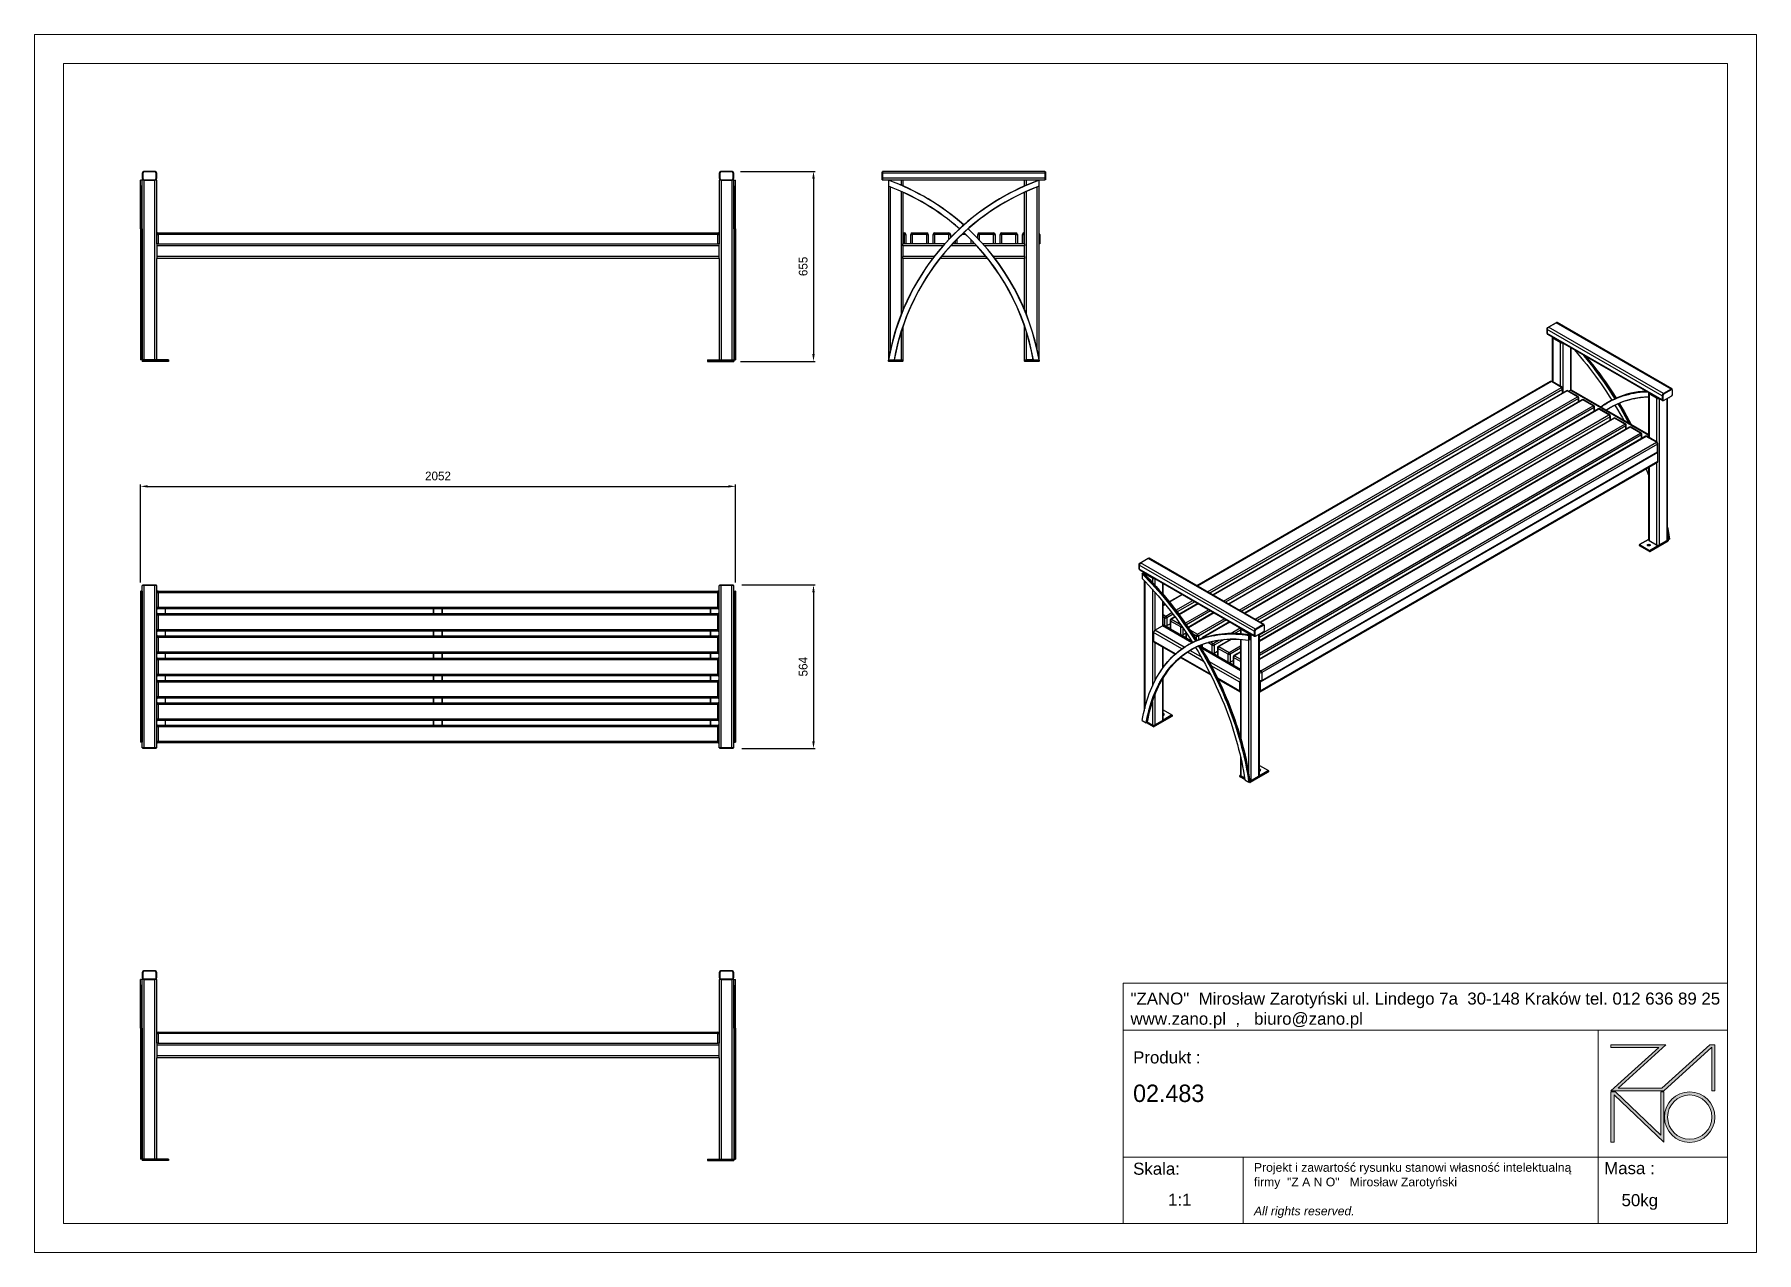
# Model space of a CAD drawing. Header units: millimetres. Extents: x 462 to 6402, y 441 to 4641.
import ezdxf

# ---------------------------------------------------------------- set-up
doc = ezdxf.new("R2010")
doc.units = ezdxf.units.MM
doc.header["$PDSIZE"] = -1
doc.layers.add('tabelka', color=155, linetype='Continuous')
doc.layers.add('WYMIAR', color=96, linetype='Continuous')
doc.dimstyles.new('1-1', dxfattribs={"dimtxt": 30, "dimasz": 25, "dimexe": 6.25, "dimexo": 30, "dimgap": 20.625, "dimtad": 1, "dimdec": 1, "dimtxsty": 'Standard', "dimcen": 0, "dimclrd": 2, "dimclre": 2, "dimclrt": 2, "dimadec": 0, "dimazin": 0, "dimtfac": 1, "dimtdec": 1, "dimtmove": 0, "dimatfit": 3, "dimfxl": 0, "dimarcsym": 0})

msp = doc.modelspace()

# ---------------------------------------------------------------- blocks, each defined once
blk = doc.blocks.new('zano')
at = {"layer": 'Defpoints', "lineweight": 5}
for points in [[(6270.2, 3716.2), (6270.2, 3707.4), (6434.8, 3707.4), (6270.2, 3558.4), (6452.4, 3558.4), (6617.9, 3708.2), (6617.9, 3558.4), (6628.6, 3558.4), (6628.6, 3716.2), (6610.7, 3716.2), (6446.1, 3567.2), (6295.4, 3567.2), (6459.9, 3716.2), (6270.2, 3716.2), (6270.2, 3707.4)], [(6270.2, 3554.4), (6286.2, 3554.4), (6441.7, 3405.6), (6441.7, 3554.4), (6452.4, 3554.4), (6452.4, 3380.5), (6281, 3544.6), (6281, 3380.5), (6270.2, 3380.5)]]:
    blk.add_hatch(color=251, dxfattribs=at).paths.add_polyline_path(points)
h = blk.add_hatch(color=251, dxfattribs=at)
h.paths.add_polyline_path([(6454.7, 3467.4, 1), (6628.6, 3467.4, 1)])
h.paths.add_polyline_path([(6617.9, 3467.4, -1), (6465.4, 3467.4, -1)], flags=16)
at = {"layer": 'Defpoints', "color": 251, "lineweight": 5}
blk.add_lwpolyline([(6434.8, 3707.4), (6270.2, 3558.4), (6452.4, 3558.4), (6617.9, 3708.2), (6617.9, 3558.4), (6628.6, 3558.4), (6628.6, 3716.2), (6610.7, 3716.2), (6446.1, 3567.2), (6295.4, 3567.2), (6459.9, 3716.2), (6270.2, 3716.2), (6270.2, 3707.4), (6432.1, 3707.4)], dxfattribs=at)
for points in [[(6270.2, 3716.2), (6270.2, 3707.4), (6434.8, 3707.4), (6270.2, 3558.4), (6452.4, 3558.4), (6617.9, 3708.2), (6617.9, 3558.4), (6628.6, 3558.4), (6628.6, 3716.2), (6610.7, 3716.2), (6446.1, 3567.2), (6295.4, 3567.2), (6459.9, 3716.2), (6270.2, 3716.2), (6270.2, 3707.4)], [(6270.2, 3554.4), (6286.2, 3554.4), (6441.7, 3405.6), (6441.7, 3554.4), (6452.4, 3554.4), (6452.4, 3380.5), (6281, 3544.6), (6281, 3380.5), (6270.2, 3380.5)]]:
    blk.add_lwpolyline(points, close=True, dxfattribs=at)
for radius in [87, 76.3]:
    blk.add_circle((6541.7, 3467.4), radius, dxfattribs=at)
blk = doc.blocks.new('TABELA')
at = {"layer": 'tabelka', "lineweight": 5}
for p, q in [((4587.4, 3929.4), (6672.4, 3929.4)), ((4587.4, 3767.6), (4587.4, 3929.4)), ((4587.4, 3929.4), (6672.4, 3929.4)), ((6226.5, 3767.6), (6226.5, 3329)), ((4587.4, 3329), (6672.4, 3329)), ((5001.6, 3329), (5001.6, 3100.4)), ((6226.5, 3329), (6226.5, 3100.4))]:
    blk.add_line(p, q, dxfattribs=at)
blk.add_lwpolyline([(4587.4, 3767.6), (6672.4, 3767.6), (6672.4, 3100.4), (4587.4, 3100.4)], close=True, dxfattribs=at)
blk.add_blockref('zano', (0, 0))
at = {"layer": 'tabelka', "lineweight": 5, "attachment_point": 1}
for s, insert, char_height, width in [('{\\fArial|b0|i0|c238|p34;"ZANO"  Mirosław Zarotyński ul. Lindego 7a  30-148 Kraków tel. 012 636 89 25\\Pwww.zano.pl  ,   biuro@zano.pl}', (4613, 3896.9), 41.595, 2040.38), ('{\\fArial|b0|i0|c238|p34;Produkt : }', (4622, 3694.1), 41.595, 265.273), ('{\\fCentury Gothic|b0|i0|c238|p34;02.483}', (4622, 3579.5), 60, 849.376), ('{\\fArial|b0|i0|c238|p34;Skala: }', (4622, 3310.3), 41.595, 191.675), ('{\\fArial|b0|i0|c238|p34;Masa :}', (6246.7, 3312.2), 41.595, 200.457), ('{\\fArial|b0|i0|c238|p34;1:1}', (4742.5, 3203.5), 41.595, 42.482), ('{\\fArial|b0|i0|c238|p34;50kg}', (6306.7, 3201.8), 41.595, 42.482)]:
    blk.add_mtext(s, dxfattribs=dict(at, insert=insert, char_height=char_height, width=width))
at = {"layer": 'tabelka', "color": 1, "lineweight": 5, "insert": (5038.9, 3308.9), "char_height": 30, "width": 1186.12, "attachment_point": 1}
blk.add_mtext('{\\fArial|b0|i0|c0|p34;Projekt i zawartość rysunku stanowi własność intelektualną firmy \\fArial|b0|i0|c238|p34; "Z A N O"   Mirosław Zarotyński\\fArial|b0|i1|c238|p34;\\P\\PAll rights reserved.}', dxfattribs=at)
blk = doc.blocks.new('izometria')
for p, q in [((-702.3, 2663.1), (-673.4, 2679.7)), ((-673.3, 2679.5), (-699.6, 2664.3)), ((-673.4, 2679.7), (-673.1, 2679.6)), ((-277.3, 2450.9), (-673.3, 2679.5)), ((-274.1, 2451.2), (-670.1, 2679.8)), ((-704.4, 2659.4), (-702.3, 2663.1)), ((-704.4, 2659.4), (-703.7, 2659)), ((-704.4, 2642.4), (-704.4, 2659.4)), ((-704.4, 2642.4), (-704.1, 2642.2)), ((-704.1, 2642.2), (-704.4, 2642.4)), ((-308.1, 2427.9), (-704.1, 2656.4)), ((-704.1, 2656.4), (-704.1, 2642.4)), ((-308.1, 2413.8), (-704.1, 2642.4)), ((-702.8, 2639.5), (-306.8, 2410.9)), ((-702.3, 2663.1), (-701.5, 2662.6)), ((-303.6, 2435.7), (-699.6, 2664.3)), ((-687.3, 2629), (-687.3, 2476.5)), ((-659.1, 2611.2), (-685.4, 2626.4)), ((-685.4, 2626.4), (-685.4, 2475.4)), ((-683.2, 2628.2), (-683.2, 2627.7)), ((-656.9, 2612.5), (-683.2, 2627.7)), ((-659.1, 2611.2), (-659.1, 2460.2)), ((-656.9, 2613), (-656.9, 2612.5)), ((-650.1, 2609.1), (-650.1, 2454)), ((-623.8, 2593.9), (-623.8, 2446.8)), ((-621.9, 2447.4), (-621.9, 2592.8)), ((-692.5, 2476.6), (-1912.4, 1772.3)), ((-690, 2476.3), (-1910.9, 1771.5)), ((-1875.6, 1751.1), (-654.6, 2455.9)), ((-651.1, 2449.8), (-1868.5, 1747)), ((-638, 2445.1), (-1858, 1740.9)), ((-635.5, 2444.9), (-1856.5, 1740)), ((-654.6, 2455.9), (-690, 2476.3)), ((-652.1, 2456.2), (-687.5, 2476.6)), ((-651.1, 2437.6), (-651.1, 2449.8)), ((-649.6, 2438.4), (-649.6, 2451.8)), ((-600.2, 2424.5), (-635.5, 2444.9)), ((-597.7, 2424.7), (-633, 2445.1)), ((-629.8, 2443.3), (-623.8, 2446.8)), ((-623.8, 2446.8), (-355, 2291.6)), ((-355, 2293.7), (-620.6, 2447.1)), ((-355, 2437.2), (-355, 2284.6)), ((-350.8, 2436.3), (-350.8, 2435.8)), ((-324.5, 2420.7), (-350.8, 2435.8)), ((-276, 2450.3), (-304.9, 2433.6)), ((-277.3, 2450.9), (-303.6, 2435.7)), ((-274.6, 2449.5), (-303.5, 2432.8)), ((-274.6, 2449.5), (-276, 2450.3)), ((-272.5, 2448.3), (-274.6, 2449.5)), ((-272.5, 2431.3), (-272.5, 2448.3)), ((-1821.1, 1719.6), (-600.2, 2424.5)), ((-596.6, 2418.4), (-1814.1, 1715.5)), ((-583.6, 2413.7), (-1803.5, 1709.4)), ((-581.1, 2413.5), (-1802, 1708.6)), ((-1766.7, 1688.2), (-545.7, 2393)), ((-542.2, 2386.9), (-1759.6, 1684.1)), ((-529.1, 2382.3), (-1749.1, 1678)), ((-526.6, 2382), (-1747.6, 1677.2)), ((-596.6, 2406.2), (-596.6, 2418.4)), ((-595.2, 2407), (-595.2, 2420.4)), ((-545.7, 2393), (-581.1, 2413.5)), ((-543.2, 2393.3), (-578.6, 2413.7)), ((-542.2, 2374.7), (-542.2, 2386.9)), ((-540.7, 2375.6), (-540.7, 2389)), ((-491.3, 2361.6), (-526.6, 2382)), ((-488.8, 2361.9), (-524.1, 2382.3)), ((-492.1, 2406.6), (-495.7, 2404.6)), ((-466.9, 2419.4), (-470.4, 2417.4)), ((-326.8, 2419.4), (-353.1, 2434.5)), ((-353.1, 2434.5), (-353.1, 2283.5)), ((-326.8, 2419.4), (-326.8, 2268.4)), ((-324.5, 2421.1), (-324.5, 2420.7)), ((-317.8, 2417.2), (-317.8, 1913.1)), ((-308.1, 2427.9), (-308.1, 2413.8)), ((-304.9, 2433.6), (-307, 2430)), ((-305.6, 2429.2), (-307, 2430)), ((-307, 2430), (-307, 2413)), ((-305.6, 2412.2), (-307, 2413)), ((-307, 2413), (-304.9, 2411.8)), ((-303.5, 2432.8), (-305.6, 2429.2)), ((-305.6, 2429.2), (-305.6, 2412.2)), ((-305.6, 2412.2), (-303.5, 2410.9)), ((-303.5, 2432.8), (-304.9, 2433.6)), ((-303.5, 2410.9), (-304.9, 2411.8)), ((-303.5, 2410.9), (-274.6, 2427.6)), ((-291.4, 2417.9), (-291.4, 1928.3)), ((-289.6, 1930.9), (-289.6, 2419)), ((-287.6, 2420.1), (-286.9, 2420)), ((-287.3, 2420.3), (-286.9, 2420.2)), ((-286.9, 2420.2), (-286.9, 2420.5)), ((-286.6, 2420), (-283, 2422)), ((-282.7, 2422.6), (-282.7, 2423)), ((-274.6, 2427.6), (-272.5, 2431.3)), ((-1712.2, 1656.8), (-491.3, 2361.6)), ((-487.7, 2355.5), (-1705.2, 1652.7)), ((-1696.7, 1602.9), (-436.8, 2330.2)), ((-433.3, 2324.1), (-1696.7, 1594.7)), ((-420.2, 2319.4), (-1696.7, 1582.5)), ((-417.7, 2319.2), (-1696.7, 1580.8)), ((-474.7, 2350.8), (-1694.6, 1646.6)), ((-472.2, 2350.6), (-1693.2, 1645.7)), ((-487.7, 2343.3), (-487.7, 2355.5)), ((-486.3, 2344.1), (-486.3, 2357.5)), ((-436.8, 2330.2), (-472.2, 2350.6)), ((-434.3, 2330.4), (-469.7, 2350.8)), ((-433.3, 2311.9), (-433.3, 2324.1)), ((-431.8, 2312.7), (-431.8, 2326.1)), ((-382.4, 2298.8), (-417.7, 2319.2)), ((-379.9, 2299), (-415.2, 2319.4)), ((-1696.7, 1540), (-382.4, 2298.8)), ((-378.8, 2292.6), (-1696.7, 1531.8)), ((-365.8, 2288), (-1696.7, 1519.6)), ((-363.3, 2287.7), (-1696.7, 1518)), ((-1692.6, 1479.5), (-327.9, 2267.3)), ((-324.4, 2261.2), (-1689.1, 1473.4)), ((-378.8, 2280.4), (-378.8, 2292.6)), ((-377.4, 2281.3), (-377.4, 2294.7)), ((-327.9, 2267.3), (-363.3, 2287.7)), ((-325.4, 2267.6), (-360.8, 2288)), ((-324.4, 2234.2), (-324.4, 2261.2)), ((-322.9, 2236.3), (-322.9, 2263.2)), ((-1695.4, 1406.7), (-323.6, 2198.6)), ((-322.3, 2231.9), (-1694.1, 1440)), ((-322.3, 2201.5), (-1694.1, 1409.6)), ((-1689.1, 1446.4), (-324.4, 2234.2)), ((-322.3, 2201.5), (-322.3, 2231.9)), ((-355, 2180.5), (-355, 1930.9)), ((-353.1, 2181.5), (-353.1, 1928.3)), ((-326.8, 2196.7), (-326.8, 1913.1)), ((-385.9, 1910.9), (-385.9, 1914.2)), ((-355, 1932.2), (-385.8, 1914.4)), ((-385.6, 1914.4), (-355, 1932)), ((-385.6, 1914.4), (-350.9, 1894.4)), ((-350.9, 1890.3), (-385.6, 1910.3)), ((-353.1, 1928.3), (-326.8, 1913.1)), ((-350.9, 1894.4), (-319.9, 1912.3)), ((-350.7, 1890.3), (-287, 1927)), ((-350.6, 1893.8), (-286.9, 1930.5)), ((-350.6, 1890.5), (-286.9, 1927.2)), ((-317.8, 1913.1), (-291.4, 1928.3)), ((-290, 1929.5), (-287.3, 1931.1)), ((-289.6, 1932.4), (-287.3, 1931.1)), ((-289.6, 1932.4), (-287.3, 1931.1)), ((-287.4, 1932.3), (-287.3, 1931.1)), ((-286.9, 1930.5), (-286.9, 1927.2)), ((-286.6, 1931.1), (-283, 1933.1)), ((-2111.5, 1847.1), (-2109.4, 1850.7)), ((-2111.5, 1847.1), (-2110.8, 1846.6)), ((-2111.5, 1830.1), (-2111.5, 1847.1)), ((-1715.3, 1615.5), (-2111.3, 1844.1)), ((-2111.3, 1844.1), (-2111.3, 1830.1)), ((-2109.4, 1850.7), (-2080.6, 1867.4)), ((-2109.4, 1850.7), (-2108.7, 1850.3)), ((-2080.4, 1867.1), (-2106.7, 1852)), ((-1710.8, 1623.4), (-2106.7, 1852)), ((-2080.6, 1867.4), (-2080.3, 1867.2)), ((-1684.4, 1638.5), (-2080.4, 1867.1)), ((-1681.2, 1638.9), (-2077.2, 1867.5)), ((-350.6, 1893.8), (-350.6, 1890.5)), ((-2111.5, 1830.1), (-2111.3, 1829.9)), ((-2111.3, 1829.9), (-2111.5, 1830.1)), ((-1715.3, 1601.5), (-2111.3, 1830.1)), ((-2109.9, 1827.1), (-1714, 1598.6)), ((-2101.4, 1813.8), (-2101.4, 1797.3)), ((-2097.5, 1816.5), (-2101, 1814.4)), ((-2094.5, 1816.7), (-2094.5, 1813.6)), ((-2094.5, 1790.3), (-2094.5, 1341.5)), ((-2066.3, 1798.9), (-2092.6, 1814.1)), ((-2092.6, 1814.1), (-2092.6, 1811.7)), ((-2092.6, 1788.3), (-2092.6, 1349.4)), ((-2090.3, 1815.8), (-2090.3, 1815.4)), ((-2064, 1800.2), (-2090.3, 1815.4)), ((-2066.3, 1798.9), (-2066.3, 1784.4)), ((-2064, 1800.6), (-2064, 1800.2)), ((-2057.2, 1796.7), (-2057.2, 1774.5)), ((-2066.3, 1760.4), (-2066.3, 1426.5)), ((-2057.2, 1750.3), (-2057.2, 1619.2)), ((-2030.9, 1781.5), (-2030.9, 1744.7)), ((-2029.1, 1742.5), (-2029.1, 1780.5)), ((-1963.7, 1742.7), (-2008, 1717.1)), ((-1962.2, 1741.9), (-2007.1, 1716)), ((-2030.9, 1719.7), (-2030.9, 1634.4)), ((-2029.1, 1635), (-2029.1, 1717.5)), ((-2022.1, 1709), (-2029.1, 1705)), ((-2021.2, 1707.8), (-2029.1, 1703.3)), ((-2029.1, 1673.7), (-2019.3, 1668.1)), ((-2022.9, 1662), (-2029.1, 1665.5)), ((-2019.3, 1668.1), (-1999, 1679.8)), ((-1994.7, 1674.1), (-2015.8, 1662)), ((-1988.3, 1665.6), (-2002.7, 1657.3)), ((-1987.4, 1664.4), (-2000.2, 1657.1)), ((-1985, 1687.9), (-1926.9, 1721.5)), ((-1919.8, 1717.4), (-1980.7, 1682.2)), ((-1909.2, 1711.3), (-1974.4, 1673.7)), ((-1907.8, 1710.4), (-1973.5, 1672.5)), ((-1952.8, 1643.6), (-1872.4, 1690)), ((-1865.3, 1685.9), (-1948.7, 1637.8)), ((-1854.8, 1679.9), (-1942.7, 1629.1)), ((-1853.3, 1679), (-1941.9, 1627.9)), ((-2061.8, 1611.4), (-2061.8, 1581)), ((-1964.4, 1555.2), (-2061.8, 1611.4)), ((-2057.2, 1619.2), (-2030.9, 1634.4)), ((-1956.1, 1560.9), (-2057.2, 1619.2)), ((-1930.1, 1576.2), (-2030.9, 1634.4)), ((-2029.1, 1638.6), (-2022.9, 1635)), ((-1930.3, 1581.2), (-2029.1, 1638.2)), ((-1928.2, 1577.3), (-2027.7, 1634.8)), ((-2022.9, 1635), (-2022.9, 1662)), ((-2005, 1625.1), (-2021, 1634.3)), ((-2015.8, 1662), (-2015.8, 1635)), ((-2015.8, 1635), (-2005.2, 1641.1)), ((-2005.2, 1653), (-2005.2, 1626)), ((-1968.4, 1630.5), (-2003.8, 1650.9)), ((-2003.8, 1650.9), (-2003.8, 1624)), ((-2003.8, 1624), (-1968.4, 1603.6)), ((-2000.2, 1657.1), (-1969, 1639)), ((-1968.4, 1603.6), (-1968.4, 1630.5)), ((-1961.4, 1628.1), (-1961.4, 1603.6)), ((-1961.4, 1603.6), (-1950.8, 1609.7)), ((-1950.8, 1612.6), (-1950.8, 1594.6)), ((-1949.3, 1610.4), (-1949.3, 1592.6)), ((-1936.9, 1620.5), (-1910.4, 1605.2)), ((-1914, 1599.1), (-1928.2, 1607.3)), ((-1910.4, 1605.2), (-1818, 1658.6)), ((-1810.9, 1654.5), (-1906.9, 1599.1)), ((-1800.3, 1648.4), (-1893.8, 1594.4)), ((-1798.9, 1647.6), (-1891.3, 1594.2)), ((-1794.7, 1609.2), (-1763.5, 1627.2)), ((-1762.1, 1619.8), (-1780.8, 1609)), ((-1762.1, 1624.8), (-1762.1, 1608.1)), ((-1733.9, 1607), (-1760.2, 1622.2)), ((-1760.2, 1607.9), (-1760.2, 1622.2)), ((-1758, 1623.5), (-1758, 1624)), ((-1731.7, 1608.3), (-1758, 1623.5)), ((-1733.9, 1604.9), (-1733.9, 1607)), ((-1729.8, 1604.2), (-1733.3, 1602.2)), ((-1731.7, 1608.3), (-1731.7, 1608.8)), ((-1729.4, 1587.5), (-1729.4, 1604)), ((-1724.9, 1100.8), (-1724.9, 1604.9)), ((-1715.3, 1615.5), (-1715.3, 1601.5)), ((-1712, 1621.3), (-1714.1, 1617.6)), ((-1712.7, 1616.8), (-1714.1, 1617.6)), ((-1714.1, 1617.6), (-1714.1, 1600.7)), ((-1710.6, 1620.5), (-1712.7, 1616.8)), ((-1712.7, 1616.8), (-1712.7, 1599.8)), ((-1683.2, 1638), (-1712, 1621.3)), ((-1710.6, 1620.5), (-1712, 1621.3)), ((-1684.4, 1638.5), (-1710.8, 1623.4)), ((-1681.8, 1637.2), (-1710.6, 1620.5)), ((-1710.6, 1598.6), (-1681.8, 1615.3)), ((-1698.6, 1116), (-1698.6, 1605.6)), ((-1696.7, 1118.6), (-1696.7, 1606.6)), ((-1681.8, 1637.2), (-1683.2, 1638)), ((-1679.6, 1635.9), (-1681.8, 1637.2)), ((-1681.8, 1615.3), (-1679.6, 1619)), ((-1679.6, 1619), (-1679.6, 1635.9)), ((-1986.5, 1537.6), (-2061.8, 1581)), ((-2060.4, 1578.1), (-1988, 1536.3)), ((-2057.2, 1576.3), (-2057.2, 1445.3)), ((-2030.9, 1561.1), (-2030.9, 1488.3)), ((-2029.1, 1490.8), (-2029.1, 1560)), ((-1950.5, 1593.6), (-1966.5, 1602.9)), ((-1949.3, 1592.6), (-1930.7, 1581.8)), ((-1938.9, 1571.4), (-1942.4, 1569.4)), ((-1898, 1527.3), (-1936.5, 1549.5)), ((-1917.2, 1582.2), (-1913.6, 1584.3)), ((-1914, 1585), (-1914, 1599.1)), ((-1906.9, 1599.1), (-1906.9, 1587.1)), ((-1896.1, 1562.2), (-1902.1, 1565.7)), ((-1762.1, 1484.1), (-1901.3, 1564.4)), ((-1762.1, 1481.4), (-1898.9, 1560.4)), ((-1762.1, 1479.3), (-1896.9, 1557.1)), ((-1896.3, 1569.3), (-1896.3, 1563.2)), ((-1894.9, 1569.9), (-1894.9, 1561.1)), ((-1894.9, 1561.1), (-1859.5, 1540.7)), ((-1891.3, 1594.2), (-1890.1, 1593.5)), ((-1859.5, 1567.7), (-1875.1, 1576.6)), ((-1865.6, 1579.3), (-1856, 1573.8)), ((-1859.5, 1540.7), (-1859.5, 1567.7)), ((-1856, 1573.8), (-1836, 1585.3)), ((-1818, 1587.5), (-1852.5, 1567.7)), ((-1852.5, 1567.7), (-1852.5, 1540.7)), ((-1852.5, 1540.7), (-1841.9, 1546.8)), ((-1841.9, 1558.7), (-1841.9, 1531.7)), ((-1805.1, 1536.2), (-1840.4, 1556.6)), ((-1840.4, 1556.6), (-1840.4, 1529.7)), ((-1794.7, 1588.8), (-1839.4, 1563)), ((-1791.7, 1588.9), (-1836.9, 1562.8)), ((-1836.9, 1562.8), (-1801.5, 1542.3)), ((-1801.5, 1542.3), (-1762.1, 1565.1)), ((-1762.1, 1556.9), (-1798, 1536.2)), ((-1762.1, 1544.8), (-1785, 1531.6)), ((-1762.1, 1587.9), (-1762.1, 1248.6)), ((-1760.2, 1242.1), (-1760.2, 1587.8)), ((-1733.9, 1125.6), (-1733.9, 1584.9)), ((-1733.7, 1585), (-1733.7, 1601.5)), ((-1729.8, 1586.8), (-1733.3, 1584.8)), ((-1712.7, 1599.8), (-1714.1, 1600.7)), ((-1714.1, 1600.7), (-1712, 1599.4)), ((-1712.7, 1599.8), (-1710.6, 1598.6)), ((-1710.6, 1598.6), (-1712, 1599.4)), ((-1969.2, 1525.4), (-1864.6, 1465.1)), ((-1866.2, 1468.1), (-1967.7, 1526.7)), ((-1889.3, 1511.8), (-1945, 1544)), ((-1762.1, 1448.9), (-1871.2, 1511.8)), ((-1764.8, 1440), (-1863.1, 1496.7)), ((-1841.6, 1530.8), (-1857.6, 1540)), ((-1840.4, 1529.7), (-1805.1, 1509.3)), ((-1805.1, 1509.3), (-1805.1, 1536.2)), ((-1787.2, 1499.4), (-1803.2, 1508.6)), ((-1798, 1536.2), (-1798, 1509.3)), ((-1798, 1509.3), (-1787.5, 1515.4)), ((-1787.5, 1527.2), (-1787.5, 1500.3)), ((-1786, 1525.2), (-1786, 1498.3)), ((-1762.1, 1511.4), (-1786, 1525.2)), ((-1786, 1498.3), (-1762.1, 1484.5)), ((-1762.1, 1543.1), (-1782.5, 1531.3)), ((-1782.5, 1531.3), (-1762.1, 1519.6)), ((-2030.9, 1451), (-2030.9, 1307.8)), ((-2029.1, 1310.4), (-2029.1, 1454.1)), ((-1764.8, 1409.6), (-1841.3, 1453.8)), ((-1839.9, 1450.8), (-1763.4, 1406.7)), ((-1764.8, 1409.6), (-1764.8, 1440)), ((-1762.5, 1441.3), (-1762.5, 1410.9)), ((-1762.1, 1441), (-1762.5, 1441.3)), ((-1696.7, 1481.8), (-1692.6, 1479.5)), ((-1696.2, 1473.4), (-1696.7, 1473.7)), ((-1696.7, 1446.7), (-1696.2, 1446.4)), ((-1696.3, 1430.2), (-1696.7, 1429.9)), ((-1696.3, 1441.3), (-1696.3, 1410.9)), ((-1696.2, 1446.4), (-1696.2, 1473.4)), ((-1694.1, 1440), (-1694.1, 1409.6)), ((-1689.1, 1473.4), (-1689.1, 1446.4)), ((-2066.3, 1371.5), (-2066.3, 1292.6)), ((-2057.2, 1396.9), (-2057.2, 1292.6)), ((-1762.1, 1410.7), (-1762.5, 1410.9)), ((-1696.3, 1424.9), (-1696.7, 1424.7)), ((-1696.3, 1410.9), (-1696.7, 1410.7)), ((-2101, 1307.8), (-2087.4, 1299.9)), ((-2061.9, 1286.1), (-1998.2, 1322.9)), ((-1998.1, 1326.4), (-2061.8, 1289.6)), ((-1998.1, 1323.1), (-2061.8, 1286.3)), ((-2057.2, 1292.6), (-2030.9, 1307.8)), ((-1998.5, 1327), (-2029.5, 1309)), ((-2029.1, 1344.6), (-1998.5, 1327)), ((-1998.1, 1326.4), (-1998.1, 1323.1)), ((-2083.1, 1301.9), (-2086.6, 1299.9)), ((-2062.1, 1286.1), (-2086.3, 1300.1)), ((-2083, 1302.3), (-2066.3, 1292.6)), ((-2083, 1302.3), (-2062.1, 1290.2)), ((-2059.3, 1291.8), (-2062.1, 1290.2)), ((-2061.8, 1289.6), (-2061.8, 1286.3)), ((-1762.1, 1182.5), (-1762.1, 1118.6)), ((-1760.2, 1116), (-1760.2, 1174)), ((-1729.5, 1094.3), (-1665.9, 1131)), ((-1665.8, 1134.5), (-1729.4, 1097.8)), ((-1665.8, 1131.2), (-1729.4, 1094.5)), ((-1666.1, 1135.1), (-1697.2, 1117.2)), ((-1696.7, 1152.8), (-1666.1, 1135.1)), ((-1665.8, 1134.5), (-1665.8, 1131.2)), ((-1764.8, 1114.9), (-1764.8, 1118.2)), ((-1762.1, 1119.9), (-1764.7, 1118.4)), ((-1762.1, 1119.7), (-1764.4, 1118.4)), ((-1764.4, 1118.4), (-1748.4, 1109.1)), ((-1747.8, 1104.7), (-1764.4, 1114.3)), ((-1748.4, 1109.1), (-1760.2, 1116)), ((-1747.7, 1103.8), (-1734, 1095.9)), ((-1734.2, 1097.1), (-1734, 1095.9)), ((-1729.8, 1098), (-1733.3, 1095.9)), ((-1729.8, 1094.3), (-1733, 1096.1)), ((-1727, 1100), (-1729.8, 1098.4)), ((-1729.4, 1097.8), (-1729.4, 1094.5)), ((-1698.6, 1116), (-1724.9, 1100.8))]:
    blk.add_line(p, q)
at = {"flags": 128}
for points in [[(-611.8, 2586.9), (-610.5, 2585.5), (-599.8, 2573.3), (-589.1, 2560.8), (-578.6, 2548.2), (-568.2, 2535.3), (-558, 2522.3), (-547.8, 2509.1), (-537.8, 2495.8), (-528, 2482.2), (-518.3, 2468.5), (-508.7, 2454.7), (-499.3, 2440.7), (-490.1, 2426.6), (-481, 2412.4)], [(-581.8, 2569.6), (-578.4, 2565.6), (-568, 2552.9), (-557.7, 2540.1), (-547.5, 2527), (-537.4, 2513.8), (-527.5, 2500.4), (-517.7, 2486.9), (-508.1, 2473.2), (-498.6, 2459.4), (-489.2, 2445.4), (-480.1, 2431.3), (-471, 2417.1)], [(-580, 2568.6), (-578, 2566.2), (-567.5, 2553.5), (-557.2, 2540.6), (-547, 2527.5), (-536.9, 2514.3), (-526.9, 2500.9), (-517.1, 2487.3), (-507.5, 2473.6), (-498, 2459.8), (-488.6, 2445.8), (-479.4, 2431.7), (-470.4, 2417.4)], [(-569.9, 2562.8), (-564, 2555.5), (-553.6, 2542.6), (-543.4, 2529.6), (-533.4, 2516.3), (-523.4, 2502.9), (-513.6, 2489.4), (-504, 2475.7), (-494.5, 2461.8), (-485.1, 2447.8), (-475.9, 2433.7), (-466.9, 2419.4)], [(-569.7, 2562.6), (-563.8, 2555.4), (-553.4, 2542.5), (-543.2, 2529.5), (-533.2, 2516.3), (-523.2, 2502.9), (-513.5, 2489.4), (-503.8, 2475.7), (-494.3, 2461.8), (-485, 2447.9), (-475.8, 2433.8), (-466.8, 2419.5)], [(-519.3, 2388.6), (-513.7, 2392.6), (-505.5, 2398), (-497.2, 2403.1), (-488.7, 2407.9), (-480, 2412.3), (-471.1, 2416.5), (-462.1, 2420.4), (-452.8, 2423.9), (-443.5, 2427.1), (-434, 2430), (-424.3, 2432.6), (-414.5, 2434.9), (-404.5, 2436.8), (-394.4, 2438.4), (-384.2, 2439.7), (-373.8, 2440.7), (-363.4, 2441.3), (-359.8, 2441.5)], [(-501.2, 2378.2), (-500.5, 2378.6), (-492.4, 2383.8), (-484.1, 2388.7), (-475.7, 2393.3), (-467, 2397.5), (-458.2, 2401.5), (-449.2, 2405.1), (-440.1, 2408.5), (-430.8, 2411.5), (-421.4, 2414.2), (-411.8, 2416.6), (-402.1, 2418.7), (-392.2, 2420.4), (-382.2, 2421.8), (-372.1, 2422.9), (-361.8, 2423.7), (-355, 2424.1)], [(-492.1, 2406.6), (-486.1, 2410), (-481.2, 2412.6)], [(-470.5, 2395.3), (-461.8, 2380.7), (-453.3, 2366.1), (-444.9, 2351.3), (-440.3, 2343)], [(-460.5, 2400), (-451.9, 2385.5), (-443.4, 2370.9), (-435.1, 2356.2), (-427, 2341.4), (-422.2, 2332.6)], [(-459.9, 2400.3), (-451.2, 2385.8), (-442.7, 2371.2), (-434.4, 2356.5), (-426.3, 2341.7), (-421.1, 2331.9)], [(-456.1, 2401.9), (-447.7, 2387.8), (-439.2, 2373.2), (-430.9, 2358.5), (-422.8, 2343.7), (-414.9, 2328.9), (-414.4, 2328.1)], [(-456, 2402), (-447.6, 2387.9), (-439.1, 2373.3), (-430.8, 2358.6), (-422.7, 2343.9), (-414.8, 2329), (-414.3, 2328)], [(-363.1, 2175.8), (-360.4, 2168.5), (-355, 2153.6)], [(-289.6, 1974.3), (-287.6, 1963.2), (-285.2, 1948.4), (-283, 1933.6)], [(-289.6, 1974), (-287.6, 1962.8), (-285.2, 1948), (-283, 1933.1)], [(-350.6, 1914.6), (-349.7, 1913.9), (-349.2, 1913.2), (-349.1, 1912.4), (-349.3, 1911.7), (-349.9, 1910.9), (-350.8, 1910.4), (-351.9, 1909.9), (-353.2, 1909.7), (-354.6, 1909.7), (-355.9, 1909.8), (-357.1, 1910.2), (-358.1, 1910.8), (-358.7, 1911.5), (-359.1, 1912.2), (-359, 1913), (-358.6, 1913.8), (-357.9, 1914.4), (-356.8, 1914.9), (-355.6, 1915.3), (-354.3, 1915.4), (-352.9, 1915.3), (-351.6, 1915), (-350.6, 1914.6)], [(-289.6, 1951.2), (-288.7, 1945.9), (-286.6, 1931.1)], [(-289.6, 1946.7), (-289.5, 1945.9), (-287.4, 1932.3)], [(-2101.4, 1813.8), (-2090.2, 1802.5), (-2079.1, 1791), (-2068.1, 1779.3), (-2057.2, 1767.4), (-2046.4, 1755.3), (-2035.7, 1743), (-2025.2, 1730.5), (-2014.7, 1717.8), (-2004.4, 1704.9), (-1994.2, 1691.8), (-1984.2, 1678.6), (-1974.2, 1665.3), (-1964.4, 1651.7), (-1954.8, 1638), (-1945.3, 1624.2), (-1936, 1610.2), (-1926.8, 1596.1), (-1917.8, 1581.9)], [(-2101.4, 1797.3), (-2090.2, 1785.9), (-2079.1, 1774.2), (-2068.1, 1762.4), (-2057.3, 1750.4), (-2046.5, 1738.1), (-2035.9, 1725.6), (-2025.4, 1713), (-2015, 1700.2), (-2004.7, 1687.1), (-1994.6, 1673.9), (-1984.6, 1660.6), (-1974.7, 1647), (-1965, 1633.4), (-1955.5, 1619.5), (-1946.1, 1605.5), (-1936.9, 1591.4), (-1927.8, 1577.2)], [(-2101, 1814.4), (-2089.8, 1803.1), (-2078.7, 1791.6), (-2067.7, 1779.9), (-2056.8, 1768), (-2046, 1755.8), (-2035.3, 1743.5), (-2024.7, 1731), (-2014.3, 1718.3), (-2003.9, 1705.4), (-1993.7, 1692.3), (-1983.6, 1679.1), (-1973.7, 1665.7), (-1963.9, 1652.1), (-1954.2, 1638.4), (-1944.7, 1624.6), (-1935.4, 1610.6), (-1926.2, 1596.5), (-1917.2, 1582.2)], [(-2097.5, 1816.5), (-2086.3, 1805.2), (-2075.2, 1793.7), (-2064.2, 1782), (-2053.3, 1770), (-2042.5, 1757.9), (-2031.8, 1745.6), (-2021.2, 1733), (-2010.7, 1720.3), (-2000.4, 1707.4), (-1990.2, 1694.4), (-1980.1, 1681.1), (-1970.2, 1667.7), (-1960.4, 1654.2), (-1950.7, 1640.5), (-1941.2, 1626.6), (-1931.8, 1612.6), (-1922.7, 1598.5), (-1913.6, 1584.3)], [(-2097.1, 1816.3), (-2085.9, 1805), (-2074.9, 1793.5), (-2063.9, 1781.8), (-2053, 1769.8), (-2042.2, 1757.7), (-2031.5, 1745.4), (-2020.9, 1732.9), (-2010.5, 1720.2), (-2000.2, 1707.3), (-1990, 1694.3), (-1979.9, 1681.1), (-1970, 1667.7), (-1960.2, 1654.2), (-1950.6, 1640.5), (-1941.1, 1626.6), (-1931.7, 1612.7), (-1922.6, 1598.6), (-1913.5, 1584.3)], [(-2101, 1307.8), (-2098.8, 1320.1), (-2096.4, 1332.3), (-2093.7, 1344.2), (-2090.8, 1355.9), (-2087.6, 1367.4), (-2084.2, 1378.7), (-2080.6, 1389.8), (-2076.7, 1400.7), (-2072.6, 1411.3), (-2068.2, 1421.6), (-2063.7, 1431.8), (-2058.8, 1441.6), (-2053.8, 1451.3), (-2048.5, 1460.6), (-2043, 1469.7), (-2037.3, 1478.6), (-2031.3, 1487.2), (-2025.2, 1495.5), (-2018.8, 1503.5), (-2012.2, 1511.3), (-2005.4, 1518.7), (-1998.4, 1525.9), (-1991.2, 1532.8), (-1983.8, 1539.4), (-1976.2, 1545.7), (-1968.4, 1551.7), (-1960.5, 1557.4), (-1952.3, 1562.8), (-1943.9, 1567.9), (-1935.4, 1572.7), (-1926.7, 1577.2), (-1917.8, 1581.3), (-1908.8, 1585.2), (-1899.6, 1588.7), (-1890.2, 1591.9), (-1880.7, 1594.8), (-1871, 1597.4), (-1861.2, 1599.7), (-1851.3, 1601.6), (-1841.2, 1603.2), (-1830.9, 1604.5), (-1820.6, 1605.5), (-1810.1, 1606.1), (-1799.5, 1606.4), (-1788.8, 1606.4), (-1778, 1606.1), (-1767, 1605.5), (-1756, 1604.5), (-1744.9, 1603.2), (-1733.7, 1601.5)], [(-1917.2, 1582.2), (-1908.1, 1586), (-1898.9, 1589.6), (-1889.6, 1592.7), (-1880.1, 1595.6), (-1870.4, 1598.2), (-1860.6, 1600.4), (-1850.7, 1602.3), (-1840.6, 1603.9), (-1830.4, 1605.2), (-1820.1, 1606.2), (-1809.6, 1606.8), (-1799, 1607.1), (-1788.3, 1607.1), (-1777.5, 1606.8), (-1766.6, 1606.1), (-1755.6, 1605.1), (-1744.5, 1603.8), (-1733.3, 1602.2)], [(-1913.6, 1584.3), (-1904.6, 1588.1), (-1895.4, 1591.6), (-1886, 1594.8), (-1876.5, 1597.7), (-1866.9, 1600.2), (-1857.1, 1602.5), (-1847.1, 1604.4), (-1837.1, 1606), (-1826.9, 1607.3), (-1816.5, 1608.2), (-1806.1, 1608.8), (-1795.5, 1609.2), (-1784.8, 1609.1), (-1774, 1608.8), (-1763.1, 1608.1), (-1752.1, 1607.2), (-1741, 1605.8), (-1729.8, 1604.2)], [(-2101, 1308.2), (-2098.8, 1320.5), (-2096.4, 1332.6), (-2093.8, 1344.5), (-2090.9, 1356.2), (-2087.7, 1367.7), (-2084.3, 1378.9), (-2080.7, 1390), (-2076.8, 1400.8), (-2072.7, 1411.4), (-2068.4, 1421.7), (-2063.9, 1431.8), (-2059.1, 1441.7), (-2054, 1451.3), (-2048.8, 1460.7), (-2043.3, 1469.8), (-2037.6, 1478.6), (-2031.7, 1487.2), (-2025.6, 1495.5), (-2019.3, 1503.5), (-2012.7, 1511.2), (-2006, 1518.7), (-1999, 1525.9), (-1991.8, 1532.8), (-1984.5, 1539.4), (-1976.9, 1545.7), (-1969.2, 1551.7), (-1961.2, 1557.4), (-1953.1, 1562.8), (-1944.8, 1567.9), (-1936.3, 1572.8), (-1927.8, 1577.2)], [(-2087.4, 1299.9), (-2085.2, 1312), (-2082.7, 1323.9), (-2080, 1335.6), (-2077.1, 1347.1), (-2074, 1358.4), (-2070.5, 1369.5), (-2066.9, 1380.3), (-2063, 1390.9), (-2058.9, 1401.3), (-2054.6, 1411.4), (-2050, 1421.3), (-2045.2, 1431), (-2040.1, 1440.4), (-2034.9, 1449.5), (-2029.4, 1458.4), (-2023.7, 1467), (-2017.8, 1475.4), (-2011.6, 1483.4), (-2005.3, 1491.3), (-1998.7, 1498.8), (-1992, 1506), (-1985, 1513), (-1977.9, 1519.7), (-1970.5, 1526), (-1962.9, 1532.1), (-1955.2, 1537.9), (-1947.3, 1543.4), (-1939.2, 1548.6), (-1930.9, 1553.5), (-1922.4, 1558.1), (-1913.8, 1562.3), (-1905, 1566.3), (-1896, 1570), (-1886.9, 1573.3), (-1877.6, 1576.3), (-1868.1, 1579), (-1858.6, 1581.4), (-1848.8, 1583.5), (-1839, 1585.2), (-1829, 1586.6), (-1818.8, 1587.7), (-1808.6, 1588.5), (-1798.2, 1589), (-1787.7, 1589.1), (-1777.1, 1589), (-1766.4, 1588.5), (-1755.6, 1587.6), (-1744.7, 1586.5), (-1733.7, 1585)], [(-2086.6, 1299.9), (-2084.4, 1312.2), (-2081.9, 1324.3), (-2079.2, 1336.2), (-2076.2, 1347.9), (-2072.9, 1359.3), (-2069.5, 1370.6), (-2065.7, 1381.6), (-2061.7, 1392.3), (-2057.5, 1402.8), (-2053.1, 1413.1), (-2048.3, 1423.1), (-2043.4, 1432.9), (-2038.2, 1442.4), (-2032.8, 1451.6), (-2027.2, 1460.6), (-2021.3, 1469.3), (-2015.2, 1477.7), (-2008.9, 1485.8), (-2002.4, 1493.7), (-1995.7, 1501.2), (-1988.7, 1508.5), (-1981.6, 1515.5), (-1974.2, 1522.1), (-1966.6, 1528.5), (-1958.8, 1534.6), (-1950.9, 1540.3), (-1942.7, 1545.8), (-1934.4, 1550.9), (-1925.9, 1555.7), (-1917.2, 1560.2)], [(-2083.1, 1301.9), (-2080.9, 1314.2), (-2078.4, 1326.4), (-2075.6, 1338.2), (-2072.7, 1349.9), (-2069.4, 1361.4), (-2065.9, 1372.6), (-2062.2, 1383.6), (-2058.2, 1394.4), (-2054, 1404.9), (-2049.5, 1415.2), (-2044.8, 1425.2), (-2039.9, 1434.9), (-2034.7, 1444.4), (-2029.3, 1453.7), (-2023.7, 1462.6), (-2017.8, 1471.3), (-2011.7, 1479.8), (-2005.4, 1487.9), (-1998.9, 1495.7), (-1992.1, 1503.3), (-1985.2, 1510.5), (-1978, 1517.5), (-1970.7, 1524.2), (-1963.1, 1530.5), (-1955.3, 1536.6), (-1947.3, 1542.4), (-1939.2, 1547.8), (-1930.9, 1552.9), (-1930.6, 1553.1)], [(-1938.9, 1571.4), (-1932.8, 1574.8), (-1927.9, 1577.4)], [(-1917.2, 1560.1), (-1908.5, 1545.6), (-1900, 1530.9), (-1891.7, 1516.1), (-1883.5, 1501.3), (-1875.5, 1486.3), (-1867.8, 1471.3), (-1860.2, 1456.1), (-1852.8, 1441), (-1845.6, 1425.7), (-1838.7, 1410.4), (-1831.9, 1395.1), (-1825.4, 1379.7), (-1819.1, 1364.2), (-1813, 1348.8), (-1807.1, 1333.3), (-1801.5, 1317.8), (-1796.1, 1302.3), (-1790.9, 1286.9), (-1786, 1271.4), (-1781.3, 1255.9), (-1776.8, 1240.5), (-1772.6, 1225.1), (-1768.6, 1209.7), (-1764.9, 1194.4), (-1761.4, 1179.1), (-1758.1, 1163.9), (-1755.1, 1148.8), (-1752.4, 1133.7), (-1749.9, 1118.7), (-1747.7, 1103.8)], [(-1907.2, 1564.8), (-1898.6, 1550.3), (-1890.1, 1535.7), (-1881.8, 1521), (-1873.7, 1506.2), (-1865.8, 1491.4), (-1858, 1476.4), (-1850.5, 1461.4), (-1843.1, 1446.3), (-1836, 1431.1), (-1829, 1415.9), (-1822.3, 1400.7), (-1815.7, 1385.4), (-1809.4, 1370.1), (-1803.3, 1354.7), (-1797.4, 1339.3), (-1791.7, 1323.9), (-1786.2, 1308.5), (-1781, 1293.1), (-1775.9, 1277.7), (-1771.2, 1262.4), (-1766.6, 1247), (-1762.3, 1231.7), (-1758.2, 1216.4), (-1754.3, 1201.1), (-1750.7, 1185.9), (-1747.3, 1170.7), (-1744.2, 1155.6), (-1741.3, 1140.6), (-1738.6, 1125.6), (-1736.2, 1110.7), (-1734.2, 1097.1)], [(-1906.6, 1565.1), (-1897.6, 1568.9), (-1888.4, 1572.3), (-1879, 1575.5), (-1869.4, 1578.3), (-1859.8, 1580.7), (-1849.9, 1582.9), (-1839.9, 1584.7), (-1829.8, 1586.2), (-1819.6, 1587.4), (-1809.2, 1588.2), (-1798.7, 1588.7), (-1788.1, 1588.9), (-1777.3, 1588.7), (-1766.5, 1588.2), (-1755.5, 1587.4), (-1744.5, 1586.3), (-1733.6, 1584.8)], [(-1906.6, 1565.1), (-1898, 1550.6), (-1889.5, 1536), (-1881.2, 1521.3), (-1873.1, 1506.5), (-1865.1, 1491.6), (-1857.4, 1476.7), (-1849.8, 1461.6), (-1842.5, 1446.5), (-1835.3, 1431.4), (-1828.3, 1416.2), (-1821.6, 1400.9), (-1815, 1385.6), (-1808.7, 1370.2), (-1802.6, 1354.9), (-1796.7, 1339.5), (-1791, 1324.1), (-1785.5, 1308.7), (-1780.3, 1293.3), (-1775.3, 1277.9), (-1770.5, 1262.5), (-1765.9, 1247.1), (-1761.6, 1231.7), (-1757.5, 1216.4), (-1753.6, 1201.2), (-1750, 1185.9), (-1746.6, 1170.8), (-1743.5, 1155.6), (-1740.6, 1140.6), (-1737.9, 1125.6), (-1735.5, 1110.7), (-1733.3, 1095.9)], [(-1902.8, 1566.7), (-1894.4, 1552.6), (-1886, 1538), (-1877.7, 1523.3), (-1869.5, 1508.6), (-1861.6, 1493.7), (-1853.8, 1478.7), (-1846.3, 1463.7), (-1838.9, 1448.6), (-1831.8, 1433.4), (-1824.8, 1418.2), (-1818.1, 1402.9), (-1811.5, 1387.6), (-1805.2, 1372.3), (-1799, 1356.9), (-1793.1, 1341.5), (-1787.5, 1326.1), (-1782, 1310.7), (-1776.7, 1295.3), (-1771.7, 1279.9), (-1766.9, 1264.5), (-1762.4, 1249.1), (-1758, 1233.8), (-1753.9, 1218.5), (-1750.1, 1203.2), (-1746.4, 1188), (-1743.1, 1172.8), (-1739.9, 1157.7), (-1737, 1142.6), (-1734.4, 1127.7), (-1731.9, 1112.8), (-1729.8, 1098)], [(-1902.7, 1566.8), (-1894.3, 1552.7), (-1885.9, 1538.2), (-1877.6, 1523.5), (-1869.5, 1508.7), (-1861.5, 1493.8), (-1853.8, 1478.9), (-1846.2, 1463.8), (-1838.9, 1448.7), (-1831.7, 1433.6), (-1824.8, 1418.4), (-1818, 1403.1), (-1811.5, 1387.8), (-1805.1, 1372.5), (-1799, 1357.1), (-1793.1, 1341.8), (-1787.4, 1326.4), (-1782, 1311), (-1776.7, 1295.6), (-1771.7, 1280.2), (-1766.9, 1264.8), (-1762.4, 1249.4), (-1758, 1234.1), (-1753.9, 1218.8), (-1750.1, 1203.5), (-1746.5, 1188.3), (-1743.1, 1173.2), (-1739.9, 1158.1), (-1737, 1143), (-1734.4, 1128.1), (-1731.9, 1113.2), (-1729.8, 1098.4)], [(-2029.1, 1326), (-2028.4, 1326), (-2027.2, 1326.4), (-2026.2, 1326.9), (-2025.4, 1327.6), (-2025, 1328.3), (-2025, 1329.1), (-2025.3, 1329.9), (-2026, 1330.5), (-2026.9, 1331.1), (-2028.1, 1331.5), (-2029.1, 1331.6)], [(-1696.7, 1134.1), (-1696.1, 1134.2), (-1694.9, 1134.5), (-1693.8, 1135), (-1693.1, 1135.7), (-1692.7, 1136.5), (-1692.6, 1137.2), (-1692.9, 1138), (-1693.6, 1138.7), (-1694.6, 1139.2), (-1695.8, 1139.6), (-1696.7, 1139.8)]]:
    blk.add_lwpolyline(points, dxfattribs=at)
for centre, radius, start, end in [((-671.4, 2676.9), 3.22, 65.69409, 125.6172), ((-694.3, 2656), 9.84, 122.60599, 177.39401), ((-701.1, 2642), 3.07, 172.74692, 235.94217), ((-684.5, 2629), 2.76, 151.45081, 249.71875), ((-682.4, 2629.3), 1.77, 201.06966, 244.13804), ((-654.6, 2620), 9.9, 242.7012, 283.03023), ((-654.8, 2616.4), 4.43, 241.67665, 264.24373), ((-690, 2472.2), 5, 60.00269, 119.99731), ((-691.4, 2474.3), 2.51, 54.38247, 114.30751), ((-688.5, 2474.3), 2.51, 65.69415, 125.61634), ((-653.2, 2453.9), 2.51, 65.69415, 125.61634), ((-658.8, 2449.4), 7.68, 2.60531, 57.39459), ((-654.6, 2451.8), 5, 0, 60.00269), ((-652.1, 2452.1), 2.51, 294.37398, 354.3059), ((-635.5, 2440.8), 5, 60.00269, 119.99731), ((-637, 2442.8), 2.51, 54.38287, 114.3071), ((-634.1, 2442.8), 2.51, 65.69415, 125.61634), ((-621.9, 2444.1), 3.22, 65.69417, 125.61712), ((-351.5, 2145), 297.3, 91.79777, 113.57737), ((-348.4, 2148.4), 295.8, 92.98723, 113.60557), ((-352.1, 2437.1), 2.76, 151.45133, 249.71865), ((-350.1, 2437.4), 1.77, 201.05707, 244.15062), ((-298.3, 2427.4), 9.84, 122.60599, 177.39401), ((-275.5, 2448.7), 2.77, 353.59419, 129.55147), ((-598.7, 2422.4), 2.51, 65.69415, 125.61634), ((-604.3, 2418), 7.68, 2.60546, 57.39449), ((-600.2, 2420.4), 5, 0, 60.00269), ((-597.7, 2420.6), 2.51, 294.37458, 354.30557), ((-581.1, 2409.4), 5, 60.00269, 119.99731), ((-582.5, 2411.4), 2.51, 54.38277, 114.30709), ((-579.6, 2411.4), 2.51, 65.69415, 125.61634), ((-544.3, 2391), 2.51, 65.69415, 125.61634), ((-549.9, 2386.6), 7.68, 2.60545, 57.39448), ((-545.7, 2389), 5, 0, 60.00269), ((-543.2, 2389.2), 2.51, 294.37436, 354.30588), ((-526.6, 2377.9), 5, 60.00269, 119.99731), ((-528.1, 2380), 2.51, 54.3828, 114.30707), ((-525.2, 2380), 2.51, 65.69415, 125.61634), ((-361, 2171.2), 269.4, 116.47257, 126.11514), ((-354.5, 2160), 262.4, 116.22413, 123.86583), ((-350.8, 2161.8), 262.7, 120.44427, 124.72006), ((-360.7, 2169.8), 270.7, 114.0408, 116.38231), ((-354, 2158.1), 264.2, 113.76747, 116.16169), ((-353.7, 2158.3), 264.2, 113.70435, 116.22469), ((-345, 2133.4), 290.5, 91.97077, 113.29477), ((-322.3, 2428.2), 9.9, 242.70151, 283.03), ((-322.4, 2424.6), 4.43, 241.68866, 264.23172), ((-305.4, 2413.3), 2.77, 170.44166, 306.40168), ((-489.8, 2359.6), 2.51, 65.69415, 125.61634), ((-495.4, 2355.1), 7.68, 2.60546, 57.39449), ((-491.3, 2357.5), 5, 0, 60.00269), ((-488.8, 2357.8), 2.51, 294.37458, 354.30557), ((-472.2, 2346.5), 5, 60.00269, 119.99731), ((-473.6, 2348.5), 2.51, 54.38277, 114.30709), ((-470.7, 2348.5), 2.51, 65.69415, 125.61634), ((-435.4, 2328.1), 2.51, 65.69415, 125.61634), ((-441, 2323.7), 7.68, 2.60554, 57.39446), ((-436.8, 2326.1), 5, 0, 60.00269), ((-434.3, 2326.3), 2.51, 294.37483, 354.3056), ((-417.7, 2315.1), 5, 60.00269, 119.99731), ((-419.2, 2317.1), 2.51, 54.38267, 114.30708), ((-416.3, 2317.1), 2.51, 65.69415, 125.61634), ((-380.9, 2296.7), 2.51, 65.69415, 125.61634), ((-386.5, 2292.3), 7.68, 2.6055, 57.3944), ((-382.4, 2294.7), 5, 0, 60.00269), ((-379.9, 2294.9), 2.51, 294.37394, 354.30649), ((-363.3, 2283.6), 5, 60.00269, 119.99731), ((-364.8, 2285.7), 2.51, 54.38287, 114.3071), ((-361.8, 2285.7), 2.51, 65.69415, 125.61634), ((-326.5, 2265.3), 2.51, 65.69415, 125.61634), ((-332.1, 2260.8), 7.68, 2.60561, 57.3943), ((-327.9, 2263.2), 5, 0, 60.00269), ((-325.4, 2263.5), 2.51, 294.37444, 354.30654), ((-325.4, 2236.5), 2.51, 294.37444, 354.30654), ((-325.3, 2201.1), 3.09, 304.29818, 7.01373), ((-331.2, 2231.6), 8.92, 1.72568, 25.54469), ((-385.7, 1914.2), 0.218, 50.79691, 189.21385), ((-385.1, 1910.9), 0.768, 182.60552, 237.39448), ((-354.1, 1903.8), 7.57, 62.14396, 117.86136), ((-351.8, 1931.2), 3.22, 185.69422, 245.62448), ((-322.3, 1921.8), 9.84, 242.61019, 297.38981), ((-292.8, 1931.2), 3.22, 294.37505, 354.30381), ((-287.7, 1930.5), 0.768, 2.60597, 57.39403), ((-287.2, 1927.2), 0.24, 304.05418, 7.25573), ((-2101.4, 1843.7), 9.84, 122.60546, 177.39423), ((-2078.6, 1864.5), 3.22, 65.69325, 125.61732), ((-351.3, 1893.7), 0.768, 2.60597, 57.39403), ((-350.8, 1890.5), 0.218, 230.79791, 9.21284), ((-2108.4, 1829.6), 2.92, 170.92181, 237.76728), ((-2091.6, 1816.7), 2.76, 151.45037, 249.71918), ((-2089.6, 1817), 1.76, 201.00513, 244.19837), ((-2061.7, 1807.7), 9.9, 242.70096, 283.03047), ((-2061.9, 1804.1), 4.41, 241.6469, 264.27584), ((-2015.2, 1661.6), 7.68, 122.60585, 177.39425), ((-2023.5, 1661.6), 7.68, 2.60531, 57.39459), ((-2051.9, 1611), 9.84, 122.60545, 177.39432), ((-2029.1, 1631.8), 3.22, 65.69333, 125.61724), ((-2019.3, 1668.8), 7.69, 242.60987, 297.39013), ((-2019.3, 1641.8), 7.69, 242.60987, 297.39013), ((-2000.2, 1653), 5, 119.99731, 180), ((-2002.7, 1653.2), 2.51, 185.69384, 245.62541), ((-2002.7, 1626.3), 2.51, 185.69384, 245.62541), ((-1996.1, 1650.6), 7.68, 122.60585, 177.39425), ((-2001.7, 1655), 2.51, 54.38287, 114.3071), ((-1960.7, 1630.2), 7.72, 137.68324, 177.30487), ((-1964.9, 1637.5), 7.88, 243.06383, 286.16259), ((-1906.3, 1598.7), 7.68, 122.60585, 177.39425), ((-1914.6, 1598.7), 7.68, 2.60545, 57.39448), ((-1759.3, 1624.8), 2.76, 151.4509, 249.71908), ((-1757.2, 1625.1), 1.76, 200.99266, 244.21084), ((-1729.4, 1615.8), 9.9, 242.70127, 283.03024), ((-1729.6, 1612.2), 4.42, 241.65879, 264.26395), ((-1705.5, 1615.1), 9.84, 122.60546, 177.39423), ((-1682.7, 1636.4), 2.77, 353.59592, 129.54974), ((-2058.8, 1580.6), 3.02, 172.18554, 236.50342), ((-1964.9, 1610.4), 7.69, 242.60997, 297.38998), ((-1948.3, 1594.8), 2.51, 185.69385, 245.62551), ((-1807.5, 1334.6), 270.7, 114.0408, 116.38231), ((-1800.4, 1323.2), 264.2, 113.70435, 116.22469), ((-1800.7, 1322.9), 264.2, 113.76747, 116.16169), ((-1910.4, 1605.9), 7.69, 242.60997, 297.38999), ((-1893.8, 1563.4), 2.51, 185.69402, 245.62539), ((-1891.3, 1590.1), 5, 119.99731, 166.19796), ((-1892.8, 1592.1), 2.51, 54.3828, 114.30707), ((-1887.7, 1588.3), 6.92, 121.67309, 144.4255), ((-1851.9, 1567.3), 7.68, 122.60585, 177.39425), ((-1856, 1574.5), 7.69, 242.60997, 297.38998), ((-1860.1, 1567.3), 7.68, 2.60546, 57.39449), ((-1836.9, 1558.7), 5, 119.99731, 180), ((-1839.4, 1558.9), 2.51, 185.69385, 245.62551), ((-1832.8, 1556.3), 7.68, 122.60585, 177.39425), ((-1838.4, 1560.7), 2.51, 54.38277, 114.30709), ((-1712.5, 1601), 2.77, 170.44118, 306.40121), ((-1856, 1547.5), 7.69, 242.60997, 297.38998), ((-1839.4, 1532), 2.51, 185.69385, 245.62551), ((-1797.4, 1535.9), 7.68, 122.60585, 177.39425), ((-1801.5, 1543), 7.69, 242.60999, 297.38991), ((-1801.5, 1516.1), 7.69, 242.60999, 297.38991), ((-1805.7, 1535.9), 7.68, 2.60554, 57.39446), ((-1782.5, 1527.2), 5, 119.99731, 180), ((-1784.9, 1527.5), 2.51, 185.69386, 245.62562), ((-1784.9, 1500.5), 2.51, 185.69386, 245.62562), ((-1778.3, 1524.9), 7.68, 122.60585, 177.39425), ((-1783.9, 1529.3), 2.51, 54.38267, 114.30708), ((-1754.9, 1439.5), 9.9, 136.96974, 177.30267), ((-1758.1, 1441.1), 4.41, 155.72812, 178.3598), ((-1703.9, 1439.5), 9.9, 2.69725, 43.03009), ((-1700.7, 1441.1), 4.42, 1.65719, 24.25371), ((-1688.5, 1473), 7.68, 122.60585, 177.39425), ((-1692.6, 1480.2), 7.69, 242.61016, 297.38984), ((-1692.6, 1453.2), 7.69, 242.61016, 297.38984), ((-1696.8, 1473), 7.68, 2.60561, 57.3943), ((-1762.1, 1409.1), 2.76, 170.28634, 268.53608), ((-1760.8, 1410.8), 1.76, 175.78896, 218.99967), ((-1698.1, 1410.8), 1.77, 321.03675, 4.17671), ((-1696.8, 1409.1), 2.76, 271.46447, 9.71377), ((-2032.3, 1310.8), 3.22, 294.37468, 354.30533), ((-2029.7, 1320.7), 6.84, 61.53044, 84.92301), ((-1998.9, 1326.3), 0.768, 2.60591, 57.39508), ((-1998.4, 1323.1), 0.24, 304.05498, 7.25493), ((-2061.8, 1301.4), 9.84, 242.60993, 297.3903), ((-2062.5, 1289.6), 0.768, 2.60591, 57.39508), ((-2062, 1286.3), 0.218, 230.79529, 9.21251), ((-1697.3, 1128.9), 6.83, 61.52871, 84.89753), ((-1666.5, 1134.5), 0.768, 2.60597, 57.39403), ((-1666, 1131.2), 0.24, 304.05418, 7.25573), ((-1764.6, 1118.2), 0.218, 50.79691, 189.21385), ((-1764, 1114.9), 0.768, 182.60552, 237.39448), ((-1758.9, 1118.9), 3.22, 185.69564, 245.62478), ((-1729.3, 1109.3), 9.61, 266.25572, 297.54672), ((-1729.6, 1094.5), 0.218, 230.79791, 9.21284), ((-1730.2, 1097.7), 0.775, 2.65679, 49.11081), ((-1699.9, 1118.9), 3.22, 294.37493, 354.30465)]:
    blk.add_arc(centre, radius, start, end)
for points, knots in [([(-470.4, 2417.4), (-470.5, 2417.4), (-470.5, 2417.3), (-470.7, 2417.3), (-470.8, 2417.2), (-471, 2417.1), (-471, 2417.1), (-471, 2417.1)], [0, 0, 0, 0, 0.2124541, 0.4251165, 0.6385428, 0.8534393, 1, 1, 1, 1]), ([(-470.4, 2395.4), (-470.5, 2395.4), (-470.5, 2395.3), (-470.6, 2395.3), (-470.6, 2395.3), (-470.6, 2395.3), (-470.5, 2395.3), (-470.5, 2395.3)], [0, 0, 0, 0, 0.213699, 0.427545, 0.641746, 0.856506, 1, 1, 1, 1]), ([(-466.8, 2419.5), (-466.8, 2419.5), (-466.7, 2419.6), (-466.7, 2419.6), (-466.7, 2419.6), (-466.7, 2419.5), (-466.8, 2419.5), (-466.9, 2419.5), (-466.9, 2419.4)], [0, 0, 0, 0, 0.070451, 0.28743, 0.504121, 0.719584, 0.933545, 1, 1, 1, 1]), ([(-460.5, 2400), (-460.5, 2400), (-460.4, 2400), (-460.4, 2400), (-460.2, 2400.1), (-460.1, 2400.2), (-459.9, 2400.2), (-459.9, 2400.3), (-459.9, 2400.3)], [0, 0, 0, 0, 0.071606, 0.287805, 0.503771, 0.718959, 0.93316, 1, 1, 1, 1]), ([(-286.6, 2420), (-286.6, 2420), (-286.6, 2419.9), (-286.7, 2419.9), (-286.8, 2419.9), (-286.9, 2420), (-286.9, 2420.1), (-286.9, 2420.2), (-286.9, 2420.2)], [0, 0, 0, 0, 0.117429, 0.312128, 0.413843, 0.633886, 0.853533, 1, 1, 1, 1]), ([(-282.7, 2422.6), (-282.7, 2422.6), (-282.7, 2422.5), (-282.7, 2422.4), (-282.8, 2422.2), (-282.9, 2422.1), (-283, 2422), (-283, 2422), (-283, 2422)], [0, 0, 0, 0, 0.190328, 0.425953, 0.586725, 0.788286, 0.990121, 1, 1, 1, 1]), ([(-287.3, 1931.1), (-287.2, 1931.1), (-287.2, 1931), (-287, 1931), (-286.8, 1931), (-286.7, 1931.1), (-286.6, 1931.1), (-286.6, 1931.1)], [0, 0, 0, 0, 0.186839, 0.406223, 0.623857, 0.838433, 1, 1, 1, 1]), ([(-283, 1933.1), (-283, 1933.1), (-283, 1933.2), (-282.9, 1933.2), (-282.9, 1933.3), (-282.9, 1933.4), (-283, 1933.5), (-283, 1933.5), (-283, 1933.6)], [0, 0, 0, 0, 0.031475, 0.241619, 0.451974, 0.664375, 0.879872, 1, 1, 1, 1]), ([(-2101.4, 1813.8), (-2101.4, 1813.9), (-2101.3, 1814), (-2101.3, 1814.1), (-2101.2, 1814.3), (-2101.1, 1814.4), (-2101, 1814.4), (-2101, 1814.4)], [0, 0, 0, 0, 0.223516, 0.457658, 0.683098, 0.894962, 1, 1, 1, 1]), ([(-2097.5, 1816.5), (-2097.4, 1816.5), (-2097.4, 1816.5), (-2097.3, 1816.5), (-2097.2, 1816.5), (-2097.1, 1816.4), (-2097.1, 1816.3), (-2097.1, 1816.3), (-2097.1, 1816.3)], [0, 0, 0, 0, 0.097259, 0.293034, 0.492259, 0.700988, 0.92204, 1, 1, 1, 1]), ([(-1729.4, 1604), (-1729.4, 1604), (-1729.4, 1604.1), (-1729.5, 1604.2), (-1729.5, 1604.3), (-1729.7, 1604.3), (-1729.7, 1604.2), (-1729.8, 1604.2), (-1729.8, 1604.2)], [0, 0, 0, 0, 0.10562, 0.340693, 0.571544, 0.790402, 0.995936, 1, 1, 1, 1]), ([(-1917.8, 1581.9), (-1917.8, 1581.9), (-1917.7, 1581.9), (-1917.6, 1582), (-1917.5, 1582), (-1917.3, 1582.1), (-1917.2, 1582.2), (-1917.2, 1582.2), (-1917.2, 1582.2)], [0, 0, 0, 0, 0.070453, 0.2874267, 0.5040691, 0.7195878, 0.9334709, 1, 1, 1, 1]), ([(-1917.2, 1560.1), (-1917.3, 1560.1), (-1917.3, 1560.1), (-1917.3, 1560.1), (-1917.3, 1560.1), (-1917.3, 1560.1), (-1917.2, 1560.2), (-1917.2, 1560.2), (-1917.2, 1560.2)], [0, 0, 0, 0, 0.072498, 0.288068, 0.503547, 0.718471, 0.932867, 1, 1, 1, 1]), ([(-1913.6, 1584.3), (-1913.6, 1584.3), (-1913.5, 1584.3), (-1913.5, 1584.4), (-1913.4, 1584.4), (-1913.5, 1584.4), (-1913.5, 1584.4), (-1913.5, 1584.3)], [0, 0, 0, 0, 0.2124623, 0.4251329, 0.6385169, 0.8534509, 1, 1, 1, 1]), ([(-1906.6, 1565.1), (-1906.7, 1565.1), (-1906.7, 1565), (-1906.9, 1564.9), (-1907, 1564.9), (-1907.2, 1564.8), (-1907.2, 1564.8), (-1907.2, 1564.8)], [0, 0, 0, 0, 0.2131714, 0.4265204, 0.640325, 0.855156, 1, 1, 1, 1]), ([(-1733.3, 1602.2), (-1733.3, 1602.2), (-1733.3, 1602.2), (-1733.4, 1602.1), (-1733.5, 1602), (-1733.6, 1601.8), (-1733.7, 1601.7), (-1733.7, 1601.6), (-1733.7, 1601.5)], [0, 0, 0, 0, 0.0039135, 0.2007842, 0.3975052, 0.6012576, 0.8165119, 1, 1, 1, 1]), ([(-1733.7, 1585), (-1733.7, 1585), (-1733.7, 1584.9), (-1733.6, 1584.8), (-1733.5, 1584.7), (-1733.4, 1584.7), (-1733.4, 1584.8), (-1733.3, 1584.8), (-1733.3, 1584.8)], [0, 0, 0, 0, 0.190314, 0.425922, 0.586682, 0.788228, 0.990048, 1, 1, 1, 1]), ([(-1729.8, 1586.8), (-1729.8, 1586.8), (-1729.7, 1586.9), (-1729.6, 1587), (-1729.5, 1587.1), (-1729.5, 1587.2), (-1729.4, 1587.3), (-1729.4, 1587.4), (-1729.4, 1587.5)], [0, 0, 0, 0, 0.117295, 0.312014, 0.41374, 0.633855, 0.853526, 1, 1, 1, 1]), ([(-2101, 1307.8), (-2101, 1307.8), (-2101.1, 1307.8), (-2101.1, 1307.9), (-2101.2, 1308), (-2101.1, 1308), (-2101.1, 1308.1), (-2101, 1308.2), (-2101, 1308.2)], [0, 0, 0, 0, 0.0491243, 0.2683974, 0.4872302, 0.6269258, 0.837959, 1, 1, 1, 1]), ([(-2086.6, 1299.9), (-2086.7, 1299.9), (-2086.8, 1299.8), (-2086.9, 1299.8), (-2087.1, 1299.8), (-2087.2, 1299.8), (-2087.3, 1299.9), (-2087.4, 1299.9)], [0, 0, 0, 0, 0.164601, 0.374387, 0.585707, 0.800046, 1, 1, 1, 1]), ([(-1733.3, 1095.9), (-1733.3, 1095.9), (-1733.4, 1095.9), (-1733.5, 1095.9), (-1733.6, 1095.8), (-1733.8, 1095.8), (-1733.9, 1095.9), (-1734, 1095.9), (-1734, 1095.9)], [0, 0, 0, 0, 0.031548, 0.241676, 0.452016, 0.6644, 0.879881, 1, 1, 1, 1]), ([(-1729.8, 1098.4), (-1729.7, 1098.4), (-1729.7, 1098.3), (-1729.6, 1098.2), (-1729.6, 1098.1), (-1729.7, 1098), (-1729.7, 1098), (-1729.8, 1098)], [0, 0, 0, 0, 0.186837, 0.406197, 0.62384, 0.838426, 1, 1, 1, 1])]:
    blk.add_open_spline(points, degree=3, knots=knots)
blk = doc.blocks.new('rzut')
for p, q in [((-3263.2, -66), (-3263.2, 494)), ((-3256.8, 494), (-3263.2, 494)), ((-3261.6, 496), (-3261.6, 494)), ((-3261.6, 496), (-3258.6, 496)), ((-3258.6, 496), (-3258.6, 494)), ((-3258.6, 496), (-3217.8, 496)), ((-3256.8, -66), (-3256.8, 494)), ((-3219.6, 494), (-3256.8, 494)), ((-3219.6, -66), (-3219.6, 494)), ((-3213.2, 494), (-3219.6, 494)), ((-3217.8, 496), (-3217.8, 494)), ((-3217.8, 496), (-3214.8, 496)), ((-3214.8, 496), (-3214.8, 494)), ((-3213.2, -66), (-3213.2, 494)), ((-1273.2, -66), (-1273.2, 494)), ((-1266.8, 494), (-1273.2, 494)), ((-1271.6, 496), (-1271.6, 494)), ((-1271.6, 496), (-1268.6, 496)), ((-1268.6, 496), (-1268.6, 494)), ((-1268.6, 496), (-1227.8, 496)), ((-1266.8, -66), (-1266.8, 494)), ((-1229.6, 494), (-1266.8, 494)), ((-1229.6, -66), (-1229.6, 494)), ((-1223.2, 494), (-1229.6, 494)), ((-1227.8, 496), (-1227.8, 494)), ((-1227.8, 496), (-1224.8, 496)), ((-1224.8, 496), (-1224.8, 494)), ((-1223.2, -66), (-1223.2, 494)), ((-3269.2, 474), (-3269.2, 214.3)), ((-3268.7, 474), (-3268.7, 214)), ((-3263.7, 474), (-3268.7, 474)), ((-3263.7, 474), (-3263.7, 214)), ((-3208.2, 474), (-3213.2, 474)), ((-3208.2, 469), (-3213.2, 469)), ((-3213.2, 419), (-3208.2, 419)), ((-3212.7, 394.1), (-3212.7, 416.8)), ((-3208.2, 474), (-3208.2, 469)), ((-3208.2, 474), (-1278.2, 474)), ((-1278.2, 469), (-3208.2, 469)), ((-3208.2, 469), (-3208.2, 419)), ((-3208.2, 419), (-1278.2, 419)), ((-3208.2, 419), (-3208.2, 414)), ((-1278.2, 469), (-1278.2, 474)), ((-1273.2, 474), (-1278.2, 474)), ((-1273.2, 469), (-1278.2, 469)), ((-1278.2, 419), (-1278.2, 469)), ((-1278.2, 419), (-1273.2, 419)), ((-1278.2, 414), (-1278.2, 419)), ((-1273.7, 394.1), (-1273.7, 416.8)), ((-1222.7, 474), (-1222.7, 214)), ((-1222.7, 474), (-1217.7, 474)), ((-1217.7, 474), (-1217.7, 214)), ((-1217.2, 474), (-1217.2, 214.3)), ((-3208.2, 392), (-3213.2, 392)), ((-1278.2, 414), (-3208.2, 414)), ((-3208.2, 397), (-3208.2, 392)), ((-3208.2, 397), (-1278.2, 397)), ((-1278.2, 392), (-3208.2, 392)), ((-3208.2, 392), (-3208.2, 342)), ((-3183.7, 397), (-3183.7, 414)), ((-3183.2, 397), (-3183.2, 414)), ((-2258.2, 397), (-2258.2, 414)), ((-2257.7, 397), (-2257.7, 414)), ((-2228.7, 397), (-2228.7, 414)), ((-2228.2, 397), (-2228.2, 414)), ((-1303.2, 397), (-1303.2, 414)), ((-1302.7, 397), (-1302.7, 414)), ((-1278.2, 392), (-1278.2, 397)), ((-1273.2, 392), (-1278.2, 392)), ((-1278.2, 342), (-1278.2, 392)), ((-3213.2, 342), (-3208.2, 342)), ((-3208.2, 315), (-3213.2, 315)), ((-3212.7, 317.1), (-3212.7, 339.8)), ((-3208.2, 342), (-1278.2, 342)), ((-3208.2, 342), (-3208.2, 337)), ((-1278.2, 337), (-3208.2, 337)), ((-3208.2, 320), (-3208.2, 315)), ((-3208.2, 320), (-1278.2, 320)), ((-1278.2, 315), (-3208.2, 315)), ((-3208.2, 315), (-3208.2, 265)), ((-3183.7, 320), (-3183.7, 337)), ((-3183.2, 320), (-3183.2, 337)), ((-2258.2, 320), (-2258.2, 337)), ((-2257.7, 320), (-2257.7, 337)), ((-2228.7, 320), (-2228.7, 337)), ((-2228.2, 320), (-2228.2, 337)), ((-1303.2, 320), (-1303.2, 337)), ((-1302.7, 320), (-1302.7, 337)), ((-1278.2, 342), (-1273.2, 342)), ((-1278.2, 337), (-1278.2, 342)), ((-1278.2, 315), (-1278.2, 320)), ((-1278.2, 265), (-1278.2, 315)), ((-1273.2, 315), (-1278.2, 315)), ((-1273.7, 317.1), (-1273.7, 339.8)), ((-3213.2, 265), (-3208.2, 265)), ((-3208.2, 238), (-3213.2, 238)), ((-3212.7, 240.1), (-3212.7, 262.8)), ((-3208.2, 265), (-1278.2, 265)), ((-3208.2, 265), (-3208.2, 260)), ((-1278.2, 260), (-3208.2, 260)), ((-3208.2, 243), (-3208.2, 238)), ((-3208.2, 243), (-1278.2, 243)), ((-1278.2, 238), (-3208.2, 238)), ((-3208.2, 238), (-3208.2, 188)), ((-3183.7, 243), (-3183.7, 260)), ((-3183.2, 243), (-3183.2, 260)), ((-2258.2, 243), (-2258.2, 260)), ((-2257.7, 243), (-2257.7, 260)), ((-2228.7, 243), (-2228.7, 260)), ((-2228.2, 243), (-2228.2, 260)), ((-1303.2, 243), (-1303.2, 260)), ((-1302.7, 243), (-1302.7, 260)), ((-1278.2, 265), (-1273.2, 265)), ((-1278.2, 260), (-1278.2, 265)), ((-1278.2, 238), (-1278.2, 243)), ((-1273.2, 238), (-1278.2, 238)), ((-1278.2, 188), (-1278.2, 238)), ((-1273.7, 240.1), (-1273.7, 262.8)), ((-3269.2, 214.3), (-3269.2, -46)), ((-3268.7, 214), (-3268.7, -46)), ((-3268.7, 214), (-3263.7, 214)), ((-3263.7, 214), (-3263.7, -46)), ((-3213.2, 188), (-3208.2, 188)), ((-3212.7, 163.1), (-3212.7, 185.8)), ((-3208.2, 188), (-1278.2, 188)), ((-3208.2, 188), (-3208.2, 183)), ((-1278.2, 183), (-3208.2, 183)), ((-3183.7, 166), (-3183.7, 183)), ((-3183.2, 166), (-3183.2, 183)), ((-2258.2, 166), (-2258.2, 183)), ((-2257.7, 166), (-2257.7, 183)), ((-2228.7, 166), (-2228.7, 183)), ((-2228.2, 166), (-2228.2, 183)), ((-1303.2, 166), (-1303.2, 183)), ((-1302.7, 166), (-1302.7, 183)), ((-1278.2, 188), (-1273.2, 188)), ((-1278.2, 183), (-1278.2, 188)), ((-1273.7, 163.1), (-1273.7, 185.8)), ((-1222.7, 214), (-1222.7, -46)), ((-1217.7, 214), (-1222.7, 214)), ((-1217.7, 214), (-1217.7, -46)), ((-1217.2, 214.3), (-1217.2, -46)), ((-3208.2, 161), (-3213.2, 161)), ((-3208.2, 166), (-3208.2, 161)), ((-3208.2, 166), (-1278.2, 166)), ((-1278.2, 161), (-3208.2, 161)), ((-3208.2, 161), (-3208.2, 111)), ((-1278.2, 161), (-1278.2, 166)), ((-1273.2, 161), (-1278.2, 161)), ((-1278.2, 111), (-1278.2, 161)), ((-3213.2, 111), (-3208.2, 111)), ((-3208.2, 84), (-3213.2, 84)), ((-3212.7, 86.1), (-3212.7, 108.8)), ((-3208.2, 111), (-1278.2, 111)), ((-3208.2, 111), (-3208.2, 106)), ((-1278.2, 106), (-3208.2, 106)), ((-3208.2, 89), (-3208.2, 84)), ((-3208.2, 89), (-1278.2, 89)), ((-3208.2, 84), (-3208.2, 34)), ((-1278.2, 84), (-3208.2, 84)), ((-3183.7, 89), (-3183.7, 106)), ((-3183.2, 89), (-3183.2, 106)), ((-2258.2, 89), (-2258.2, 106)), ((-2257.7, 89), (-2257.7, 106)), ((-2228.7, 89), (-2228.7, 106)), ((-2228.2, 89), (-2228.2, 106)), ((-1303.2, 89), (-1303.2, 106)), ((-1302.7, 89), (-1302.7, 106)), ((-1278.2, 111), (-1273.2, 111)), ((-1278.2, 106), (-1278.2, 111)), ((-1278.2, 84), (-1278.2, 89)), ((-1273.2, 84), (-1278.2, 84)), ((-1278.2, 34), (-1278.2, 84)), ((-1273.7, 86.1), (-1273.7, 108.8)), ((-3213.2, 34), (-3208.2, 34)), ((-3208.2, 7), (-3213.2, 7)), ((-3212.7, 9.1), (-3212.7, 31.8)), ((-3208.2, 34), (-1278.2, 34)), ((-3208.2, 34), (-3208.2, 29)), ((-1278.2, 29), (-3208.2, 29)), ((-3208.2, 12), (-3208.2, 7)), ((-3208.2, 12), (-1278.2, 12)), ((-1278.2, 7), (-3208.2, 7)), ((-3208.2, 7), (-3208.2, -43)), ((-3183.7, 12), (-3183.7, 29)), ((-3183.2, 12), (-3183.2, 29)), ((-2258.2, 12), (-2258.2, 29)), ((-2257.7, 12), (-2257.7, 29)), ((-2228.7, 12), (-2228.7, 29)), ((-2228.2, 12), (-2228.2, 29)), ((-1303.2, 12), (-1303.2, 29)), ((-1302.7, 12), (-1302.7, 29)), ((-1278.2, 34), (-1273.2, 34)), ((-1278.2, 29), (-1278.2, 34)), ((-1278.2, 7), (-1278.2, 12)), ((-1273.2, 7), (-1278.2, 7)), ((-1278.2, -43), (-1278.2, 7)), ((-1273.7, 9.1), (-1273.7, 31.8)), ((-3263.7, -46), (-3268.7, -46)), ((-3213.2, -43), (-3208.2, -43)), ((-3212.2, -46), (-3213.2, -46)), ((-3208.2, -43), (-1278.2, -43)), ((-3208.2, -43), (-3208.2, -48)), ((-1278.2, -48), (-3208.2, -48)), ((-1278.2, -43), (-1273.2, -43)), ((-1278.2, -48), (-1278.2, -43)), ((-1273.2, -46), (-1274.2, -46)), ((-1222.7, -46), (-1217.7, -46)), ((-3256.8, -66), (-3263.2, -66)), ((-3261.6, -68), (-3261.6, -66)), ((-3258.6, -68), (-3261.6, -68)), ((-3258.6, -68), (-3258.6, -66)), ((-3217.8, -68), (-3258.6, -68)), ((-3219.6, -66), (-3256.8, -66)), ((-3213.2, -66), (-3219.6, -66)), ((-3217.8, -68), (-3217.8, -66)), ((-3214.8, -68), (-3217.8, -68)), ((-3214.8, -68), (-3214.8, -66)), ((-1266.8, -66), (-1273.2, -66)), ((-1271.6, -68), (-1271.6, -66)), ((-1268.6, -68), (-1271.6, -68)), ((-1268.6, -68), (-1268.6, -66)), ((-1227.8, -68), (-1268.6, -68)), ((-1229.6, -66), (-1266.8, -66)), ((-1223.2, -66), (-1229.6, -66)), ((-1227.8, -68), (-1227.8, -66)), ((-1224.8, -68), (-1227.8, -68)), ((-1224.8, -68), (-1224.8, -66))]:
    blk.add_line(p, q)
for centre, start, end in [((-3208.2, 469), 90, 180), ((-3208.2, 419), 180, 270), ((-1278.2, 469), 0, 90), ((-1278.2, 419), 270, 0), ((-3208.2, 392), 90, 180), ((-1278.2, 392), 0, 90), ((-3208.2, 342), 180, 270), ((-3208.2, 315), 90, 180), ((-1278.2, 342), 270, 0), ((-1278.2, 315), 0, 90), ((-3208.2, 265), 180, 270), ((-3208.2, 238), 90, 180), ((-1278.2, 265), 270, 0), ((-1278.2, 238), 0, 90), ((-3208.2, 188), 180, 270), ((-1278.2, 188), 270, 0), ((-3208.2, 161), 90, 180), ((-1278.2, 161), 0, 90), ((-3208.2, 111), 180, 270), ((-3208.2, 84), 90, 180), ((-1278.2, 111), 270, 0), ((-1278.2, 84), 0, 90), ((-3208.2, 34), 180, 270), ((-3208.2, 7), 90, 180), ((-1278.2, 34), 270, 0), ((-1278.2, 7), 0, 90), ((-3208.2, -43), 180, 270), ((-1278.2, -43), 270, 0)]:
    blk.add_arc(centre, 5, start, end)
for points, knots in [([(-3269.2, 474), (-3269.2, 474), (-3269.1, 474), (-3269.1, 474), (-3268.9, 474), (-3268.8, 474), (-3268.7, 474), (-3268.7, 474)], [0, 0, 0, 0, 0.223516, 0.457658, 0.683098, 0.894962, 1, 1, 1, 1]), ([(-3263.7, 474), (-3263.6, 474), (-3263.6, 474), (-3263.4, 474), (-3263.3, 474), (-3263.2, 474), (-3263.2, 474), (-3263.2, 474), (-3263.2, 474)], [0, 0, 0, 0, 0.097259, 0.293034, 0.492259, 0.700988, 0.92204, 1, 1, 1, 1]), ([(-1222.7, 474), (-1222.7, 474), (-1222.8, 474), (-1222.9, 474), (-1223, 474), (-1223.1, 474), (-1223.2, 474), (-1223.2, 474), (-1223.2, 474)], [0, 0, 0, 0, 0.097327, 0.293091, 0.492304, 0.700981, 0.92204, 1, 1, 1, 1]), ([(-1217.2, 474), (-1217.2, 474), (-1217.2, 474), (-1217.3, 474), (-1217.4, 474), (-1217.6, 474), (-1217.6, 474), (-1217.7, 474)], [0, 0, 0, 0, 0.223533, 0.457728, 0.683074, 0.894954, 1, 1, 1, 1]), ([(-3269.2, 214.3), (-3269.2, 214.3), (-3269.2, 214.3), (-3269.1, 214.2), (-3269, 214.1), (-3268.9, 214), (-3268.8, 214), (-3268.7, 214), (-3268.7, 214)], [0, 0, 0, 0, 0.070453, 0.2874267, 0.5040691, 0.7195878, 0.9334709, 1, 1, 1, 1]), ([(-3263.7, 214), (-3263.6, 214), (-3263.5, 214), (-3263.3, 214), (-3263.2, 214.1), (-3263.2, 214.2), (-3263.2, 214.3), (-3263.2, 214.3)], [0, 0, 0, 0, 0.2124623, 0.4251329, 0.6385169, 0.8534509, 1, 1, 1, 1]), ([(-1222.7, 214), (-1222.7, 214), (-1222.8, 214), (-1223, 214), (-1223.1, 214.1), (-1223.2, 214.2), (-1223.2, 214.3), (-1223.2, 214.3)], [0, 0, 0, 0, 0.2124541, 0.4251165, 0.6385428, 0.8534393, 1, 1, 1, 1]), ([(-1217.2, 214.3), (-1217.2, 214.3), (-1217.2, 214.3), (-1217.2, 214.2), (-1217.3, 214.1), (-1217.4, 214), (-1217.6, 214), (-1217.6, 214), (-1217.7, 214)], [0, 0, 0, 0, 0.070451, 0.28743, 0.504121, 0.719584, 0.933545, 1, 1, 1, 1]), ([(-3268.7, -46), (-3268.7, -46), (-3268.7, -46), (-3268.8, -46), (-3269, -46), (-3269.1, -46), (-3269.2, -46), (-3269.2, -46), (-3269.2, -46)], [0, 0, 0, 0, 0.0039135, 0.2007842, 0.3975052, 0.6012576, 0.8165119, 1, 1, 1, 1]), ([(-3263.2, -46), (-3263.2, -46), (-3263.2, -46), (-3263.2, -46), (-3263.3, -46), (-3263.5, -46), (-3263.6, -46), (-3263.7, -46), (-3263.7, -46)], [0, 0, 0, 0, 0.10562, 0.340693, 0.571544, 0.790402, 0.995936, 1, 1, 1, 1]), ([(-1223.2, -46), (-1223.2, -46), (-1223.2, -46), (-1223.1, -46), (-1223, -46), (-1222.8, -46), (-1222.7, -46), (-1222.7, -46), (-1222.7, -46)], [0, 0, 0, 0, 0.105623, 0.340712, 0.571555, 0.790408, 0.995863, 1, 1, 1, 1]), ([(-1217.7, -46), (-1217.7, -46), (-1217.6, -46), (-1217.5, -46), (-1217.4, -46), (-1217.2, -46), (-1217.2, -46), (-1217.2, -46), (-1217.2, -46)], [0, 0, 0, 0, 0.00384, 0.200789, 0.397517, 0.601275, 0.816506, 1, 1, 1, 1])]:
    blk.add_open_spline(points, degree=3, knots=knots)
blk = doc.blocks.new('front')
for p, q in [((-3269.2, -839.1), (-3269.2, -818.9)), ((-3263.7, -818.4), (-3268.7, -818.4)), ((-3263.2, -794.8), (-3263.2, -812)), ((-3263.2, -818.9), (-3263.2, -818.4)), ((-3256.8, -818.4), (-3263.2, -818.4)), ((-3263.2, -839.1), (-3263.2, -818.9)), ((-3258.6, -790), (-3261.6, -793)), ((-3261.6, -793), (-3261.6, -813.8)), ((-3261.6, -813.8), (-3258.6, -816.8)), ((-3217.8, -790), (-3258.6, -790)), ((-3258.6, -816.8), (-3217.8, -816.8)), ((-3219.6, -788.4), (-3256.8, -788.4)), ((-3256.8, -818.4), (-3219.6, -818.4)), ((-3256.8, -1438.4), (-3256.8, -818.4)), ((-3219.6, -1438.4), (-3219.6, -818.4)), ((-3213.2, -818.4), (-3219.6, -818.4)), ((-3214.8, -793), (-3217.8, -790)), ((-3217.8, -816.8), (-3214.8, -813.8)), ((-3214.8, -813.8), (-3214.8, -793)), ((-3213.2, -812), (-3213.2, -794.8)), ((-3213.2, -1005.4), (-3213.2, -818.4)), ((-1273.2, -794.8), (-1273.2, -812)), ((-1273.2, -818.4), (-1273.2, -1005.4)), ((-1266.8, -818.4), (-1273.2, -818.4)), ((-1268.6, -790), (-1271.6, -793)), ((-1271.6, -793), (-1271.6, -813.8)), ((-1271.6, -813.8), (-1268.6, -816.8)), ((-1227.8, -790), (-1268.6, -790)), ((-1268.6, -816.8), (-1227.8, -816.8)), ((-1229.6, -788.4), (-1266.8, -788.4)), ((-1266.8, -818.4), (-1266.8, -1438.4)), ((-1266.8, -818.4), (-1229.6, -818.4)), ((-1229.6, -818.4), (-1229.6, -1438.4)), ((-1223.2, -818.4), (-1229.6, -818.4)), ((-1224.8, -793), (-1227.8, -790)), ((-1227.8, -816.8), (-1224.8, -813.8)), ((-1224.8, -813.8), (-1224.8, -793)), ((-1223.2, -812), (-1223.2, -794.8)), ((-1223.2, -818.4), (-1223.2, -818.9)), ((-1223.2, -839.1), (-1223.2, -818.9)), ((-1222.7, -818.4), (-1217.7, -818.4)), ((-1217.2, -839.1), (-1217.2, -818.9)), ((-3269.2, -986.6), (-3269.2, -839.1)), ((-3263.7, -839.7), (-3268.7, -839.7)), ((-3268.7, -986.3), (-3268.7, -839.7)), ((-3263.7, -986.3), (-3263.7, -839.7)), ((-3263.2, -841.5), (-3263.2, -839.1)), ((-3263.2, -1408), (-3263.2, -841.5)), ((-1223.2, -841.5), (-1223.2, -839.1)), ((-1223.2, -841.5), (-1223.2, -1408)), ((-1222.7, -839.7), (-1217.7, -839.7)), ((-1222.7, -986.3), (-1222.7, -839.7)), ((-1217.7, -986.3), (-1217.7, -839.7)), ((-1217.2, -986.6), (-1217.2, -839.1)), ((-3269.2, -986.6), (-3269.2, -1438.4)), ((-3268.7, -986.3), (-3268.7, -1438.4)), ((-3263.7, -986.3), (-3268.7, -986.3)), ((-3263.7, -986.3), (-3263.7, -1438.4)), ((-3213.2, -1005.4), (-3208.2, -1005.4)), ((-3213.2, -1038.4), (-3213.2, -1005.4)), ((-3208.2, -1000.4), (-3208.2, -1005.4)), ((-3208.2, -1000.4), (-1278.2, -1000.4)), ((-3208.2, -1005.4), (-3208.2, -1038.4)), ((-1278.2, -1005.4), (-3208.2, -1005.4)), ((-1278.2, -1005.4), (-1278.2, -1000.4)), ((-1278.2, -1005.4), (-1273.2, -1005.4)), ((-1278.2, -1038.4), (-1278.2, -1005.4)), ((-1273.2, -1005.4), (-1273.2, -1038.4)), ((-1222.7, -986.3), (-1222.7, -1438.4)), ((-1222.7, -986.3), (-1217.7, -986.3)), ((-1217.7, -986.3), (-1217.7, -1438.4)), ((-1217.2, -986.6), (-1217.2, -1438.4)), ((-3208.2, -1038.4), (-3213.2, -1038.4)), ((-3213.2, -1038.4), (-3213.2, -1044.8)), ((-3213.2, -1044.8), (-3213.2, -1082)), ((-1273.2, -1044.8), (-3213.2, -1044.8)), ((-3208.2, -1038.4), (-1278.2, -1038.4)), ((-1273.2, -1038.4), (-1278.2, -1038.4)), ((-1273.2, -1044.8), (-1273.2, -1038.4)), ((-1273.2, -1082), (-1273.2, -1044.8)), ((-1273.2, -1082), (-3213.2, -1082)), ((-3213.2, -1082), (-3213.2, -1088.4)), ((-1273.2, -1088.4), (-3213.2, -1088.4)), ((-3213.2, -1438.4), (-3213.2, -1088.4)), ((-1273.2, -1088.4), (-1273.2, -1082)), ((-1273.2, -1088.4), (-1273.2, -1438.4)), ((-3263.2, -1408), (-3263.2, -1438.4)), ((-1223.2, -1408), (-1223.2, -1438.4)), ((-3263.7, -1438.4), (-3268.7, -1438.4)), ((-3259.2, -1438.4), (-3263.2, -1438.4)), ((-3263.2, -1438.4), (-3263.2, -1438.9)), ((-3173.2, -1438.9), (-3263.2, -1438.9)), ((-3263.2, -1438.9), (-3263.2, -1442.9)), ((-3173.2, -1442.9), (-3263.2, -1442.9)), ((-3263.2, -1442.9), (-3263.2, -1443.4)), ((-3173.2, -1443.4), (-3263.2, -1443.4)), ((-3256.8, -1438.4), (-3259.2, -1438.4)), ((-3219.6, -1438.4), (-3256.8, -1438.4)), ((-3217.1, -1438.4), (-3219.6, -1438.4)), ((-3173.2, -1438.4), (-3217.1, -1438.4)), ((-3173.2, -1438.4), (-3173.2, -1438.9)), ((-3173.2, -1438.9), (-3173.2, -1442.9)), ((-3173.2, -1442.9), (-3173.2, -1443.4)), ((-1313.2, -1438.4), (-1269.2, -1438.4)), ((-1313.2, -1438.4), (-1313.2, -1438.9)), ((-1313.2, -1438.9), (-1313.2, -1442.9)), ((-1313.2, -1438.9), (-1223.2, -1438.9)), ((-1313.2, -1442.9), (-1313.2, -1443.4)), ((-1313.2, -1442.9), (-1223.2, -1442.9)), ((-1313.2, -1443.4), (-1223.2, -1443.4)), ((-1269.2, -1438.4), (-1266.8, -1438.4)), ((-1266.8, -1438.4), (-1229.6, -1438.4)), ((-1229.6, -1438.4), (-1227.1, -1438.4)), ((-1227.1, -1438.4), (-1223.2, -1438.4)), ((-1223.2, -1438.4), (-1223.2, -1438.9)), ((-1223.2, -1438.9), (-1223.2, -1442.9)), ((-1223.2, -1442.9), (-1223.2, -1443.4)), ((-1222.7, -1438.4), (-1217.7, -1438.4))]:
    blk.add_line(p, q)
for centre, radius, start, end in [((-3256.8, -794.8), 6.4, 90, 180), ((-3256.8, -812), 6.4, 180, 270), ((-3219.6, -794.8), 6.4, 0, 90), ((-3219.6, -812), 6.4, 270, 0), ((-1266.8, -794.8), 6.4, 90, 180), ((-1266.8, -812), 6.4, 180, 270), ((-1229.6, -794.8), 6.4, 0, 90), ((-1229.6, -812), 6.4, 270, 0), ((-3208.2, -1005.4), 5, 90, 180), ((-1278.2, -1005.4), 5, 0, 90)]:
    blk.add_arc(centre, radius, start, end)
for points, knots in [([(-3268.7, -818.4), (-3268.7, -818.4), (-3268.7, -818.4), (-3268.8, -818.4), (-3269, -818.5), (-3269.1, -818.6), (-3269.2, -818.7), (-3269.2, -818.8), (-3269.2, -818.9)], [0, 0, 0, 0, 0.0039135, 0.2007842, 0.3975052, 0.6012576, 0.8165119, 1, 1, 1, 1]), ([(-3263.2, -818.9), (-3263.2, -818.9), (-3263.2, -818.8), (-3263.2, -818.6), (-3263.3, -818.5), (-3263.5, -818.4), (-3263.6, -818.4), (-3263.7, -818.4), (-3263.7, -818.4)], [0, 0, 0, 0, 0.10562, 0.340693, 0.571544, 0.790402, 0.995936, 1, 1, 1, 1]), ([(-1223.2, -818.9), (-1223.2, -818.9), (-1223.2, -818.8), (-1223.1, -818.6), (-1223, -818.5), (-1222.8, -818.4), (-1222.7, -818.4), (-1222.7, -818.4), (-1222.7, -818.4)], [0, 0, 0, 0, 0.105623, 0.340712, 0.571555, 0.790408, 0.995863, 1, 1, 1, 1]), ([(-1217.7, -818.4), (-1217.7, -818.4), (-1217.6, -818.4), (-1217.5, -818.4), (-1217.4, -818.5), (-1217.2, -818.6), (-1217.2, -818.7), (-1217.2, -818.8), (-1217.2, -818.9)], [0, 0, 0, 0, 0.00384, 0.200789, 0.397517, 0.601275, 0.816506, 1, 1, 1, 1]), ([(-3269.2, -839.1), (-3269.2, -839.2), (-3269.2, -839.3), (-3269.1, -839.4), (-3269, -839.6), (-3268.8, -839.6), (-3268.7, -839.7), (-3268.7, -839.7), (-3268.7, -839.7)], [0, 0, 0, 0, 0.190314, 0.425922, 0.586682, 0.788228, 0.990048, 1, 1, 1, 1]), ([(-3263.7, -839.7), (-3263.6, -839.7), (-3263.5, -839.7), (-3263.4, -839.6), (-3263.3, -839.5), (-3263.2, -839.4), (-3263.2, -839.3), (-3263.2, -839.2), (-3263.2, -839.1)], [0, 0, 0, 0, 0.117295, 0.312014, 0.41374, 0.633855, 0.853526, 1, 1, 1, 1]), ([(-1222.7, -839.7), (-1222.7, -839.7), (-1222.8, -839.7), (-1222.9, -839.6), (-1223, -839.5), (-1223.1, -839.4), (-1223.2, -839.3), (-1223.2, -839.2), (-1223.2, -839.1)], [0, 0, 0, 0, 0.117429, 0.312128, 0.413843, 0.633886, 0.853533, 1, 1, 1, 1]), ([(-1217.2, -839.1), (-1217.2, -839.2), (-1217.2, -839.3), (-1217.2, -839.4), (-1217.4, -839.6), (-1217.5, -839.6), (-1217.6, -839.7), (-1217.7, -839.7), (-1217.7, -839.7)], [0, 0, 0, 0, 0.190328, 0.425953, 0.586725, 0.788286, 0.990121, 1, 1, 1, 1]), ([(-3268.7, -986.3), (-3268.7, -986.3), (-3268.8, -986.3), (-3269, -986.4), (-3269.1, -986.5), (-3269.2, -986.6), (-3269.2, -986.6), (-3269.2, -986.6)], [0, 0, 0, 0, 0.2131714, 0.4265204, 0.640325, 0.855156, 1, 1, 1, 1]), ([(-3263.2, -986.6), (-3263.2, -986.6), (-3263.2, -986.6), (-3263.2, -986.5), (-3263.3, -986.4), (-3263.4, -986.3), (-3263.6, -986.3), (-3263.6, -986.3), (-3263.7, -986.3)], [0, 0, 0, 0, 0.0716001, 0.2878073, 0.5038254, 0.7190211, 0.9331578, 1, 1, 1, 1]), ([(-1223.2, -986.6), (-1223.2, -986.6), (-1223.2, -986.6), (-1223.1, -986.5), (-1223, -986.4), (-1222.9, -986.3), (-1222.8, -986.3), (-1222.7, -986.3), (-1222.7, -986.3)], [0, 0, 0, 0, 0.071606, 0.287805, 0.503771, 0.718959, 0.93316, 1, 1, 1, 1]), ([(-1217.7, -986.3), (-1217.6, -986.3), (-1217.5, -986.3), (-1217.3, -986.4), (-1217.2, -986.5), (-1217.2, -986.6), (-1217.2, -986.6), (-1217.2, -986.6)], [0, 0, 0, 0, 0.2130347, 0.4264634, 0.6403319, 0.855147, 1, 1, 1, 1]), ([(-3268.7, -1438.4), (-3268.7, -1438.4), (-3268.7, -1438.4), (-3268.9, -1438.4), (-3269, -1438.4), (-3269.1, -1438.4), (-3269.2, -1438.4), (-3269.2, -1438.4), (-3269.2, -1438.4)], [0, 0, 0, 0, 0.031548, 0.241676, 0.452016, 0.6644, 0.879881, 1, 1, 1, 1]), ([(-3263.2, -1438.4), (-3263.2, -1438.4), (-3263.2, -1438.4), (-3263.3, -1438.4), (-3263.4, -1438.4), (-3263.5, -1438.4), (-3263.6, -1438.4), (-3263.7, -1438.4)], [0, 0, 0, 0, 0.186837, 0.406197, 0.62384, 0.838426, 1, 1, 1, 1]), ([(-1223.2, -1438.4), (-1223.2, -1438.4), (-1223.2, -1438.4), (-1223.1, -1438.4), (-1223, -1438.4), (-1222.8, -1438.4), (-1222.7, -1438.4), (-1222.7, -1438.4)], [0, 0, 0, 0, 0.186839, 0.406223, 0.623857, 0.838433, 1, 1, 1, 1]), ([(-1217.7, -1438.4), (-1217.7, -1438.4), (-1217.6, -1438.4), (-1217.5, -1438.4), (-1217.3, -1438.4), (-1217.2, -1438.4), (-1217.2, -1438.4), (-1217.2, -1438.4), (-1217.2, -1438.4)], [0, 0, 0, 0, 0.031475, 0.241619, 0.451974, 0.664375, 0.879872, 1, 1, 1, 1])]:
    blk.add_open_spline(points, degree=3, knots=knots)
blk = doc.blocks.new('bok')
for p, q in [((-136.5, -790), (-134.5, -790)), ((-136.5, -793), (-136.5, -790)), ((-136.5, -793), (-134.5, -793)), ((-136.5, -813.8), (-136.5, -793)), ((-136.5, -813.8), (-134.5, -813.8)), ((-136.5, -816.8), (-136.5, -813.8)), ((-136.5, -816.8), (-134.5, -816.8)), ((425.5, -788.4), (-134.5, -788.4)), ((-134.5, -788.4), (-134.5, -794.8)), ((425.5, -794.8), (-134.5, -794.8)), ((-134.5, -794.8), (-134.5, -812)), ((425.5, -812), (-134.5, -812)), ((-134.5, -812), (-134.5, -818.4)), ((-114.5, -818.4), (-134.5, -818.4)), ((-108.1, -818.4), (-114.5, -818.4)), ((-114.5, -818.9), (-114.5, -839.1)), ((-70.9, -818.4), (-108.1, -818.4)), ((-108.1, -818.4), (-108.1, -820.7)), ((-64.5, -818.4), (-70.9, -818.4)), ((-70.9, -818.4), (-70.9, -835.6)), ((-64.5, -818.4), (-64.5, -838.4)), ((355.5, -818.4), (-64.5, -818.4)), ((355.5, -838.4), (355.5, -818.4)), ((361.9, -818.4), (355.5, -818.4)), ((399.1, -818.4), (361.9, -818.4)), ((361.9, -835.6), (361.9, -818.4)), ((405.5, -818.4), (399.1, -818.4)), ((399.1, -820.7), (399.1, -818.4)), ((425.5, -818.4), (405.5, -818.4)), ((405.5, -839.1), (405.5, -818.9)), ((425.5, -788.4), (425.5, -794.8)), ((427.5, -790), (425.5, -790)), ((427.5, -793), (425.5, -793)), ((425.5, -794.8), (425.5, -812)), ((425.5, -812), (425.5, -818.4)), ((427.5, -813.8), (425.5, -813.8)), ((427.5, -816.8), (425.5, -816.8)), ((427.5, -790), (427.5, -793)), ((427.5, -793), (427.5, -813.8)), ((427.5, -813.8), (427.5, -816.8)), ((-114.5, -839.7), (-114.5, -1438.4)), ((-108.1, -842.1), (-108.1, -1405.6)), ((-70.9, -857.4), (-70.9, -1282.5)), ((-64.5, -860.3), (-64.5, -1038.4)), ((355.5, -1038.4), (355.5, -860.3)), ((361.9, -1282.5), (361.9, -857.4)), ((399.1, -1405.6), (399.1, -842.1)), ((405.5, -1438.4), (405.5, -839.7)), ((-64.5, -1000.4), (-59.5, -1000.4)), ((-59.5, -1005.4), (-64.5, -1005.4)), ((-59.5, -1005.4), (-59.5, -1000.4)), ((-59.5, -1038.4), (-59.5, -1005.4)), ((-59.5, -1005.4), (-54.5, -1005.4)), ((-54.5, -1005.4), (-54.5, -1038.4)), ((-37.5, -1005.4), (-32.5, -1005.4)), ((-37.5, -1038.4), (-37.5, -1005.4)), ((-32.5, -1000.4), (-32.5, -1005.4)), ((-32.5, -1000.4), (17.5, -1000.4)), ((-32.5, -1005.4), (-32.5, -1038.4)), ((17.5, -1005.4), (-32.5, -1005.4)), ((17.5, -1005.4), (17.5, -1000.4)), ((17.5, -1038.4), (17.5, -1005.4)), ((17.5, -1005.4), (22.5, -1005.4)), ((22.5, -1005.4), (22.5, -1038.4)), ((39.5, -1005.4), (44.5, -1005.4)), ((39.5, -1038.4), (39.5, -1005.4)), ((44.5, -1000.4), (44.5, -1005.4)), ((44.5, -1000.4), (94.5, -1000.4)), ((94.5, -1005.4), (44.5, -1005.4)), ((44.5, -1005.4), (44.5, -1038.4)), ((94.5, -1005.4), (94.5, -1000.4)), ((94.5, -1005.4), (99.5, -1005.4)), ((94.5, -1022.1), (94.5, -1005.4)), ((99.5, -1005.4), (99.5, -1016.9)), ((151.5, -1005.4), (139.5, -1005.4)), ((144.9, -1000.4), (146.2, -1000.4)), ((193.5, -1005.4), (198.5, -1005.4)), ((193.5, -1018.9), (193.5, -1005.4)), ((198.5, -1000.4), (198.5, -1005.4)), ((198.5, -1000.4), (248.5, -1000.4)), ((248.5, -1005.4), (198.5, -1005.4)), ((198.5, -1005.4), (198.5, -1024.2)), ((248.5, -1005.4), (248.5, -1000.4)), ((248.5, -1038.4), (248.5, -1005.4)), ((248.5, -1005.4), (253.5, -1005.4)), ((253.5, -1005.4), (253.5, -1038.4)), ((270.5, -1038.4), (270.5, -1005.4)), ((270.5, -1005.4), (275.5, -1005.4)), ((275.5, -1000.4), (275.5, -1005.4)), ((275.5, -1000.4), (325.5, -1000.4)), ((275.5, -1005.4), (275.5, -1038.4)), ((325.5, -1005.4), (275.5, -1005.4)), ((325.5, -1005.4), (325.5, -1000.4)), ((325.5, -1038.4), (325.5, -1005.4)), ((325.5, -1005.4), (330.5, -1005.4)), ((330.5, -1005.4), (330.5, -1038.4)), ((347.5, -1038.4), (347.5, -1005.4)), ((347.5, -1005.4), (352.5, -1005.4)), ((352.5, -1000.4), (352.5, -1005.4)), ((352.5, -1000.4), (355.5, -1000.4)), ((352.5, -1005.4), (352.5, -1038.4)), ((355.5, -1005.4), (352.5, -1005.4)), ((405.5, -1005.4), (407.5, -1005.4)), ((407.5, -1005.4), (407.5, -1038.4)), ((-64.5, -1044.8), (-64.5, -1038.4)), ((79.5, -1038.4), (-64.5, -1038.4)), ((-64.5, -1044.8), (-64.5, -1082)), ((73.8, -1044.8), (-64.5, -1044.8)), ((190.3, -1044.8), (100.7, -1044.8)), ((184.4, -1038.4), (106.7, -1038.4)), ((116.5, -1038.4), (116.5, -1028.1)), ((121.5, -1023), (121.5, -1038.4)), ((171.5, -1038.4), (171.5, -1025)), ((176.5, -1030.1), (176.5, -1038.4)), ((355.5, -1038.4), (211.5, -1038.4)), ((355.5, -1044.8), (217.2, -1044.8)), ((355.5, -1038.4), (355.5, -1044.8)), ((355.5, -1082), (355.5, -1044.8)), ((407.5, -1038.4), (405.5, -1038.4)), ((-64.5, -1088.4), (-64.5, -1082)), ((43.1, -1082), (-64.5, -1082)), ((-64.5, -1088.4), (-64.5, -1266.7)), ((38.2, -1088.4), (-64.5, -1088.4)), ((227.5, -1088.4), (63.5, -1088.4)), ((222.4, -1082), (68.6, -1082)), ((355.5, -1082), (247.9, -1082)), ((355.5, -1088.4), (252.8, -1088.4)), ((355.5, -1082), (355.5, -1088.4)), ((355.5, -1266.7), (355.5, -1088.4)), ((-70.9, -1342.9), (-70.9, -1438.4)), ((-64.5, -1323.2), (-64.5, -1438.4)), ((355.5, -1438.4), (355.5, -1323.2)), ((361.9, -1438.4), (361.9, -1342.9)), ((-114.5, -1442.9), (-114.5, -1438.9)), ((-114, -1438.4), (-94.7, -1438.4)), ((-65, -1443.4), (-114, -1443.4)), ((-94.2, -1438.4), (-70.9, -1438.4)), ((-94.2, -1438.4), (-65, -1438.4)), ((-64.5, -1438.9), (-64.5, -1442.9)), ((355.5, -1442.9), (355.5, -1438.9)), ((356, -1438.4), (385.2, -1438.4)), ((405, -1443.4), (356, -1443.4)), ((385.2, -1438.4), (361.9, -1438.4)), ((385.7, -1438.4), (405, -1438.4)), ((405.5, -1438.9), (405.5, -1442.9))]:
    blk.add_line(p, q)
for centre, radius, start, end in [((-389, -1576.7), 806.5, 48.48703, 70.09914), ((-389, -1576.7), 806, 48.49137, 70.08627), ((680, -1576.7), 806, 109.91373, 170.11918), ((680, -1576.7), 806.5, 109.90086, 131.51297), ((-389, -1576.7), 787, 48.64322, 69.58434), ((-389, -1576.7), 786.5, 48.64687, 69.57078), ((680, -1576.7), 787, 110.41566, 169.87814), ((680, -1576.7), 786.5, 110.42922, 131.35313), ((680, -1576.7), 806.5, 132.94266, 170.12537), ((680, -1576.7), 786.5, 132.81587, 169.87164), ((-59.5, -1005.4), 5, 0, 90), ((-32.5, -1005.4), 5, 90, 180), ((17.5, -1005.4), 5, 0, 90), ((44.5, -1005.4), 5, 90, 180), ((94.5, -1005.4), 5, 0, 90), ((680, -1576.7), 806.5, 131.54875, 132.90696), ((-389, -1576.7), 786.5, 10.12836, 47.18413), ((680, -1576.7), 786.5, 131.38974, 132.77933), ((-389, -1576.7), 787, 10.12186, 47.18134), ((-389, -1576.7), 806, 9.88082, 47.06088), ((-389, -1576.7), 806.5, 9.87463, 47.05734), ((198.5, -1005.4), 5, 90, 180), ((248.5, -1005.4), 5, 0, 90), ((275.5, -1005.4), 5, 90, 180), ((325.5, -1005.4), 5, 0, 90), ((352.5, -1005.4), 5, 90, 180), ((402.5, -1005.4), 5, 0, 53.1301), ((-114, -1438.9), 0.5, 90, 180), ((-114, -1442.9), 0.5, 180, 270), ((-65, -1438.9), 0.5, 0, 90), ((-65, -1442.9), 0.5, 270, 0), ((356, -1438.9), 0.5, 90, 180), ((356, -1442.9), 0.5, 180, 270), ((405, -1438.9), 0.5, 0, 90), ((405, -1442.9), 0.5, 270, 0)]:
    blk.add_arc(centre, radius, start, end)
for points, knots in [([(-114.5, -818.9), (-114.5, -818.8), (-114.5, -818.7), (-114.5, -818.5), (-114.5, -818.4), (-114.5, -818.4), (-114.5, -818.4), (-114.5, -818.4)], [0, 0, 0, 0, 0.223516, 0.457658, 0.683098, 0.894962, 1, 1, 1, 1]), ([(405.5, -818.4), (405.5, -818.4), (405.5, -818.4), (405.5, -818.4), (405.5, -818.5), (405.5, -818.6), (405.5, -818.7), (405.5, -818.8), (405.5, -818.9)], [0, 0, 0, 0, 0.0039135, 0.2007842, 0.3975052, 0.6012576, 0.8165119, 1, 1, 1, 1]), ([(-114.5, -839.7), (-114.5, -839.7), (-114.5, -839.7), (-114.5, -839.6), (-114.5, -839.6), (-114.5, -839.5), (-114.5, -839.3), (-114.5, -839.2), (-114.5, -839.1), (-114.5, -839.1)], [0, 0, 0, 0, 0.037092, 0.232406, 0.428975, 0.534685, 0.761743, 0.988465, 1, 1, 1, 1]), ([(405.5, -839.1), (405.5, -839.2), (405.5, -839.3), (405.5, -839.4), (405.5, -839.6), (405.5, -839.6), (405.5, -839.7), (405.5, -839.7), (405.5, -839.7)], [0, 0, 0, 0, 0.190314, 0.425922, 0.586682, 0.788228, 0.990048, 1, 1, 1, 1]), ([(130.6, -986.3), (130.6, -986.3), (130.6, -986.3), (130.7, -986.2), (130.8, -986.1), (130.9, -986.1), (130.9, -986), (131, -986)], [0, 0, 0, 0, 0.213164, 0.426437, 0.640288, 0.855113, 1, 1, 1, 1]), ([(145.1, -973.1), (145.1, -973.1), (145.2, -973.1), (145.3, -973), (145.4, -972.9), (145.5, -972.8), (145.5, -972.8), (145.5, -972.8), (145.5, -972.8)], [0, 0, 0, 0, 0.070453, 0.2874267, 0.5040691, 0.7195878, 0.9334709, 1, 1, 1, 1]), ([(145.9, -999.4), (145.9, -999.4), (145.8, -999.5), (145.7, -999.6), (145.6, -999.7), (145.5, -999.7), (145.5, -999.8), (145.5, -999.8), (145.5, -999.8)], [0, 0, 0, 0, 0.072498, 0.288068, 0.503547, 0.718471, 0.932867, 1, 1, 1, 1]), ([(160.4, -986.3), (160.4, -986.3), (160.4, -986.3), (160.3, -986.4), (160.2, -986.5), (160.1, -986.6), (160.1, -986.6), (160, -986.6)], [0, 0, 0, 0, 0.2131714, 0.4265204, 0.640325, 0.855156, 1, 1, 1, 1]), ([(-114, -1438.4), (-114, -1438.4), (-114.1, -1438.4), (-114.2, -1438.4), (-114.3, -1438.4), (-114.4, -1438.4), (-114.5, -1438.4), (-114.5, -1438.4), (-114.5, -1438.4)], [0, 0, 0, 0, 0.0491243, 0.2683974, 0.4872302, 0.6269258, 0.837959, 1, 1, 1, 1]), ([(-94.2, -1438.4), (-94.2, -1438.4), (-94.2, -1438.4), (-94.3, -1438.4), (-94.4, -1438.4), (-94.5, -1438.4), (-94.6, -1438.4), (-94.7, -1438.4)], [0, 0, 0, 0, 0.164601, 0.374387, 0.585707, 0.800046, 1, 1, 1, 1]), ([(385.7, -1438.4), (385.7, -1438.4), (385.6, -1438.4), (385.5, -1438.4), (385.4, -1438.4), (385.3, -1438.4), (385.2, -1438.4), (385.2, -1438.4), (385.2, -1438.4)], [0, 0, 0, 0, 0.060563, 0.280057, 0.499013, 0.638774, 0.84949, 1, 1, 1, 1]), ([(405.5, -1438.4), (405.5, -1438.4), (405.5, -1438.4), (405.5, -1438.4), (405.4, -1438.4), (405.3, -1438.4), (405.1, -1438.4), (405, -1438.4), (405, -1438.4)], [0, 0, 0, 0, 0.031548, 0.241676, 0.452016, 0.6644, 0.879881, 1, 1, 1, 1])]:
    blk.add_open_spline(points, degree=3, knots=knots)
blk = doc.blocks.new('*D7')
at = {"layer": 'Defpoints', "color": 0}
for p in [(2867.5, 4168.9), (2867.5, 3513.9), (3149.1, 3513.9)]:
    blk.add_point(p, dxfattribs=at)
at = {"layer": 'WYMIAR', "color": 2, "lineweight": -2}
for p, q in [((2897.5, 4168.9), (3155.4, 4168.9)), ((3149.1, 4143.9), (3149.1, 3538.9)), ((2897.5, 3513.9), (3155.4, 3513.9))]:
    blk.add_line(p, q, dxfattribs=at)
at = {"layer": 'WYMIAR', "color": 2}
for points in [[(3144.9, 4143.9), (3153.3, 4143.9), (3149.1, 4168.9)], [(3144.9, 3538.9), (3153.3, 3538.9), (3149.1, 3513.9)]]:
    blk.add_solid(points, dxfattribs=at)
at = {"layer": 'WYMIAR', "color": 2, "insert": (3113.5, 3841.4), "char_height": 30, "attachment_point": 5, "rotation": 90}
blk.add_mtext('655', dxfattribs=at)
blk = doc.blocks.new('*D8')
at = {"layer": 'Defpoints', "color": 0}
for p in [(2872.3, 2743.1), (2872.3, 2179.1), (3149.1, 2179.1)]:
    blk.add_point(p, dxfattribs=at)
at = {"layer": 'WYMIAR', "color": 2, "lineweight": -2}
for p, q in [((2902.3, 2743.1), (3155.4, 2743.1)), ((3149.1, 2718.1), (3149.1, 2204.1)), ((2902.3, 2179.1), (3155.4, 2179.1))]:
    blk.add_line(p, q, dxfattribs=at)
at = {"layer": 'WYMIAR', "color": 2}
for points in [[(3144.9, 2718.1), (3153.3, 2718.1), (3149.1, 2743.1)], [(3144.9, 2204.1), (3153.3, 2204.1), (3149.1, 2179.1)]]:
    blk.add_solid(points, dxfattribs=at)
at = {"layer": 'WYMIAR', "color": 2, "insert": (3113.5, 2461.1), "char_height": 30, "attachment_point": 5, "rotation": 90}
blk.add_mtext('564', dxfattribs=at)
blk = doc.blocks.new('*D9')
at = {"layer": 'Defpoints', "color": 0}
for p in [(2879.9, 3083), (827.9, 2721.1), (2879.9, 2721.1)]:
    blk.add_point(p, dxfattribs=at)
at = {"layer": 'WYMIAR', "color": 2, "lineweight": -2}
for p, q in [((827.9, 2751.1), (827.9, 3089.2)), ((2879.9, 2751.1), (2879.9, 3089.2)), ((852.9, 3083), (2854.9, 3083))]:
    blk.add_line(p, q, dxfattribs=at)
at = {"layer": 'WYMIAR', "color": 2}
for points in [[(852.9, 3087.1), (852.9, 3078.8), (827.9, 3083)], [(2854.9, 3087.1), (2854.9, 3078.8), (2879.9, 3083)]]:
    blk.add_solid(points, dxfattribs=at)
at = {"layer": 'WYMIAR', "color": 2, "insert": (1853.9, 3118.6), "char_height": 30, "attachment_point": 5}
blk.add_mtext('2052', dxfattribs=at)

# ---------------------------------------------------------------- dimensions: what is measured, and where the dimension line sits
at = {"layer": 'WYMIAR'}
for base, p1, p2, picture, middle in [((3149.1, 3513.89), (2867.55, 4168.89), (2867.55, 3513.89), '*D7', (3113.48, 3841.39)), ((3149.1, 2179.08), (2872.35, 2743.08), (2872.35, 2179.08), '*D8', (3113.48, 2461.08))]:
    dim = msp.add_linear_dim(base=base, p1=p1, p2=p2, angle=90, dimstyle='1-1', dxfattribs=at)
    dim.commit()
    dim.dimension.update_dxf_attribs({"geometry": picture, "text_midpoint": middle})
dim = msp.add_linear_dim(base=(2879.95, 3082.98), p1=(827.95, 2721.08), p2=(2879.95, 2721.08), dimstyle='1-1', dxfattribs=at)
dim.commit()
dim.dimension.update_dxf_attribs({"geometry": '*D9', "text_midpoint": (1853.95, 3118.6)})

# ---------------------------------------------------------------- linework, layer by layer
at = {"layer": 'tabelka', "lineweight": 5}
for points in [[(461.92, 4641.15), (6401.92, 4641.15), (6401.92, 441.15), (461.92, 441.15)], [(561.92, 4541.15), (6301.92, 4541.15), (6301.92, 541.15), (561.92, 541.15)]]:
    msp.add_lwpolyline(points, close=True, dxfattribs=at)

# ---------------------------------------------------------------- block references
for name, p in [('front', (4097.11, 4957.25)), ('bok', (3521.94, 4957.25)), ('izometria', (6384.13, 967.68)), ('rzut', (4097.11, 2247.13)), ('front', (4097.11, 2201.42)), ('TABELA', (-370.45, -2559.25))]:
    msp.add_blockref(name, p)

msp.set_redraw_order([(e.dxf.handle, doc.entitydb.next_handle()) for e in msp.query("TEXT MTEXT ATTDEF DIMENSION ARC_DIMENSION")])  # texts and dimensions are drawn at this point

doc.saveas('drawing.dxf')
